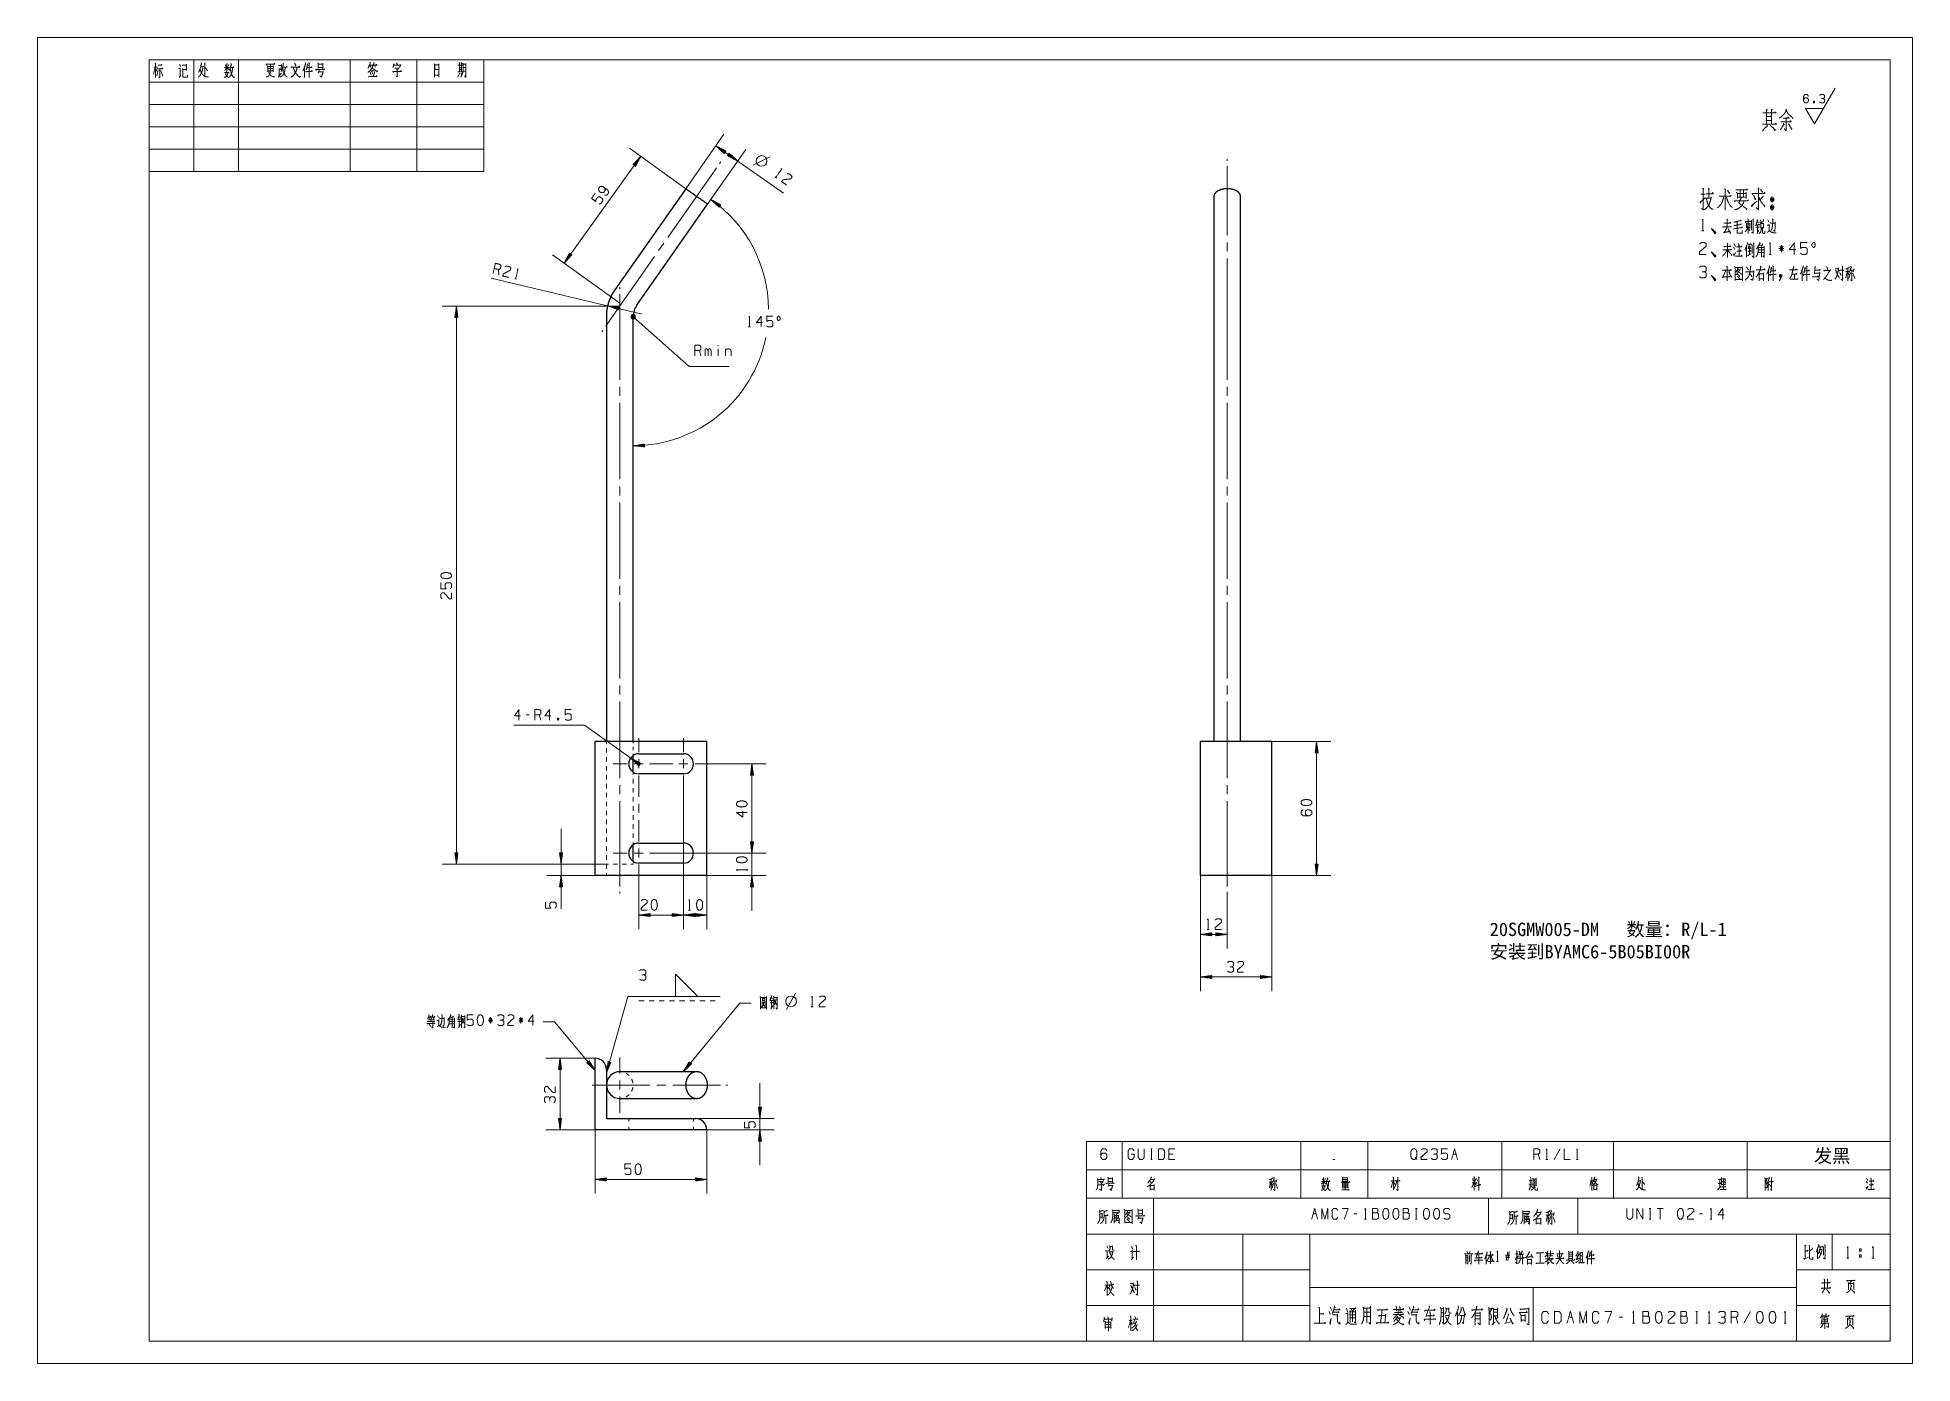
# Paper-space layout 'SHT2' of a CAD drawing. Header units: millimetres. Extents: x 0 to 420, y 0 to 297.
import ezdxf

# ---------------------------------------------------------------- set-up
doc = ezdxf.new("R2010")
doc.units = ezdxf.units.MM
doc.layers.add('101', color=7, linetype='Continuous', true_color=0xffffff)

psp = doc.layouts.new('SHT2')

# ---------------------------------------------------------------- texts
at = {"lineweight": 18, "char_height": 3, "attachment_point": 1}
for s, insert, width in [('20SGMW005-DM   {\\fSimSun|b0|i0|c134|p2;数量：R/L-1\\P安装到BYAMC6-5B05BI00R}', (325.3, 98.74), 55.4607), ('{\\fSimSun|b0|i0|c134|p2;发黑}', (397.91, 48.02), 23.2678)]:
    psp.add_mtext(s, dxfattribs=dict(at, insert=insert, width=width))

# ---------------------------------------------------------------- linework, layer by layer
at = {"layer": '101', "color": 133, "linetype": 'Continuous', "lineweight": 18}
for p, q in [((0, 297), (0, 0)), ((420, 297), (0, 297)), ((420, 0), (420, 297)), ((25, 292), (100, 292)), ((25, 292), (100, 292)), ((25, 292), (100, 292)), ((25, 292), (25, 5)), ((415, 292), (25, 292)), ((25, 292), (25, 267)), ((35, 292), (35, 267)), ((45, 292), (45, 267)), ((70, 292), (70, 267)), ((85, 292), (85, 267)), ((100, 292), (100, 267)), ((415, 5), (415, 292)), ((25, 287), (100, 287)), ((25, 282), (100, 282)), ((25, 277), (100, 277)), ((25, 272), (100, 272)), ((25, 267), (100, 267)), ((235, 37), (235, 5)), ((235, 37), (415, 37)), ((250, 37), (250, 5)), ((325, 37), (325, 29)), ((345, 37), (345, 29)), ((235, 29), (415, 29)), ((270, 29), (270, 5)), ((285, 29), (285, 5)), ((394, 29), (394, 5)), ((402, 29), (402, 21)), ((235, 21), (285, 21)), ((394, 21), (415, 21)), ((285, 17), (394, 17)), ((335, 17), (335, 5)), ((235, 13), (285, 13)), ((394, 13), (415, 13)), ((25, 5), (415, 5)), ((235, 5), (415, 5)), ((0, 0), (420, 0))]:
    psp.add_line(p, q, dxfattribs=at)
at = {"layer": '101', "color": 72, "linetype": 'Continuous', "lineweight": 18}
for p, q in [((26.32, 290.28), (26.02, 288.79)), ((26.04, 290.36), (26.86, 290.36)), ((26.47, 290.06), (26.77, 289.42)), ((31.88, 291.05), (32.05, 290.52)), ((32.4, 289.97), (32.52, 289.83)), ((36.59, 290.41), (37.05, 290.41)), ((42.28, 290.14), (41.93, 289.59)), ((42.07, 290.91), (42.24, 290.52)), ((42.54, 290.11), (42.85, 289.75)), ((42.89, 290.97), (42.63, 290.52)), ((51.59, 290.52), (52.76, 290.52)), ((51.59, 290.06), (52.74, 290.06)), ((52.78, 290.72), (52.78, 289.28)), ((54.11, 290.08), (54.11, 288.4)), ((54.13, 289.89), (54.57, 289.89)), ((54.63, 290.97), (54.59, 289.72)), ((59.8, 290.25), (59.8, 288.07)), ((62.85, 291.02), (63.86, 291.02)), ((62.85, 290.25), (63.86, 290.25)), ((63.88, 291.27), (63.88, 290)), ((75.46, 290.77), (75.69, 290.33)), ((94.44, 289.81), (94.97, 289.81)), ((94.93, 291.38), (95.07, 291.19)), ((27.04, 289.59), (26.73, 288.43)), ((27.64, 289.56), (28.05, 288.37)), ((31.76, 288.04), (32.13, 288.65)), ((41.89, 289.17), (42.91, 289.17)), ((51.57, 289.56), (52.74, 289.56)), ((63.08, 289.75), (62.85, 288.98)), ((62.9, 289.28), (63.88, 289.28)), ((74.48, 289.23), (74.72, 288.56)), ((74.54, 289.5), (75.5, 289.5)), ((74.87, 289.37), (75.09, 288.81)), ((75.58, 289.28), (75.3, 288.4)), ((94.52, 288.98), (94.17, 288.15)), ((94.87, 289.03), (95.01, 288.59)), ((95.63, 288.45), (95.96, 288.12)), ((160.29, 268.44), (164.02, 270.28)), ((165.21, 265.78), (165.55, 265.53)), ((372.58, 261.9), (373.58, 261.9)), ((373.58, 261.03), (374.84, 261.03)), ((384.26, 256.39), (384.41, 256.22)), ((372.82, 253.68), (373.29, 253.68)), ((382.83, 255.23), (383.57, 255.26)), ((383.22, 254.54), (383.57, 253.68)), ((383.89, 256), (384.04, 255.84)), ((383.94, 255.89), (383.94, 253.82)), ((387.45, 254.95), (387.8, 254.95)), ((387.6, 256.14), (387.84, 255.7)), ((379.89, 250.06), (380.22, 249.53)), ((379.99, 250.83), (380.32, 250.22)), ((382.83, 250.19), (382.83, 247.79)), ((383.05, 248.1), (383.77, 248.57)), ((383.46, 249.78), (383.46, 248.37)), ((383.59, 250.25), (383.79, 249.7)), ((384.3, 250.99), (384.57, 250.91)), ((385.48, 248.84), (386.71, 248.84)), ((385.52, 249.45), (386.73, 249.45)), ((385.64, 250.52), (386.4, 250.52)), ((386.5, 250.75), (386.13, 250.22)), ((387.9, 248.43), (388.37, 248.43)), ((391.19, 249.75), (390.08, 249.75)), ((391, 250.28), (390.27, 249.23)), ((390.27, 250.28), (391.02, 249.23)), ((390.63, 248.95), (390.63, 250.52)), ((103.33, 243.8), (103.28, 245.04)), ((378.37, 245.76), (378.57, 245.6)), ((378.47, 245.65), (378.47, 242.48)), ((387.72, 244.71), (387.72, 242.53)), ((395.26, 244.71), (395.26, 242.53)), ((402.66, 245.21), (403.41, 245.21)), ((405, 244.58), (405.84, 244.58)), ((405.37, 244.52), (405.08, 243.17)), ((405.53, 245.32), (405.53, 242.53)), ((405.57, 244.33), (405.8, 243.8)), ((406.09, 244.27), (405.74, 243.03)), ((406, 244.88), (406.86, 244.88)), ((406.02, 244.33), (406.17, 244.08)), ((406.66, 244.22), (407.11, 243)), ((406.93, 245.21), (406.74, 244.52)), ((106.9, 242.95), (107.31, 242.85)), ((159.26, 232.18), (159.69, 232.18)), ((148.59, 225.7), (148.26, 226.9)), ((149.53, 225.7), (149.53, 227.28)), ((152.48, 227.28), (152.48, 225.7)), ((154.08, 227.28), (154.08, 225.7)), ((110.13, 145.31), (109.46, 145.31)), ((112.74, 144.11), (112.41, 145.31)), ((116.53, 144.56), (116.69, 144.13)), ((158.94, 110.34), (158.94, 110.77)), ((145.83, 101.54), (146.25, 101.54)), ((262.02, 97.21), (262.44, 97.21)), ((164.27, 79.46), (164.68, 80.16)), ((164.32, 81.81), (164.75, 81.81)), ((164.41, 81.31), (164.41, 79.56)), ((165.49, 81.66), (165.08, 80.38)), ((167.77, 79.27), (169.77, 82.92)), ((173.32, 79.91), (173.74, 79.91)), ((87.73, 77.54), (87.84, 77.24)), ((88.1, 77.24), (88.1, 76.62)), ((88.6, 77.54), (88.76, 77.22)), ((89.48, 76.84), (89.79, 76.84)), ((89.62, 77.92), (89.83, 77.52)), ((92.25, 76.07), (93.36, 76.07)), ((92.28, 76.62), (93.38, 76.62)), ((92.39, 77.59), (93.08, 77.59)), ((93.17, 77.79), (92.83, 77.32)), ((94.33, 75.24), (94.74, 75.94)), ((94.38, 77.59), (94.81, 77.59)), ((94.47, 77.09), (94.47, 75.34)), ((95.55, 77.44), (95.14, 76.17)), ((101.97, 76.89), (100.96, 76.89)), ((101.14, 77.37), (101.81, 76.42)), ((101.8, 77.37), (101.14, 76.42)), ((101.46, 76.17), (101.46, 77.59)), ((108.8, 76.89), (107.79, 76.89)), ((107.97, 77.37), (108.64, 76.42)), ((108.62, 77.37), (107.97, 76.42)), ((108.29, 76.17), (108.29, 77.59)), ((235, 49.7), (243, 49.7)), ((235, 49.7), (235, 43.35)), ((243, 49.7), (283, 49.7)), ((243, 49.7), (243, 43.35)), ((249.35, 48.09), (249.68, 48.09)), ((249.52, 48.09), (249.52, 45.71)), ((254.41, 46.91), (253.41, 46.91)), ((283, 49.7), (283, 43.35)), ((283, 49.7), (298, 49.7)), ((298, 49.7), (328, 49.7)), ((298, 49.7), (298, 43.35)), ((317.09, 46.91), (317.76, 46.91)), ((328, 49.7), (353, 49.7)), ((328, 49.7), (328, 43.35)), ((336.49, 45.71), (336.15, 46.91)), ((341.04, 48.09), (339.7, 45.71)), ((353, 49.7), (353, 43.35)), ((353, 49.7), (383, 49.7)), ((383, 49.7), (415, 49.7)), ((383, 49.7), (383, 43.35)), ((415, 49.7), (415, 43.35)), ((235, 43.35), (235, 37)), ((235, 43.35), (243, 43.35)), ((243, 43.35), (283, 43.35)), ((243, 43.35), (243, 37)), ((249.35, 45.71), (249.68, 45.71)), ((283, 43.35), (298, 43.35)), ((283, 43.35), (283, 37)), ((290.17, 45.71), (290.59, 45.71)), ((298, 43.35), (328, 43.35)), ((298, 43.35), (298, 37)), ((328, 43.35), (353, 43.35)), ((328, 43.35), (328, 37)), ((337.88, 45.71), (338.31, 45.71)), ((344.71, 45.71), (345.13, 45.71)), ((353, 43.35), (383, 43.35)), ((353, 43.35), (353, 37)), ((383, 43.35), (415, 43.35)), ((383, 43.35), (383, 37)), ((415, 43.35), (415, 37)), ((239.84, 41.46), (240.76, 41.46)), ((239.84, 40.76), (240.76, 40.76)), ((240.05, 40.31), (239.84, 39.61)), ((239.89, 39.89), (240.78, 39.89)), ((240.78, 41.69), (240.78, 40.54)), ((249.23, 40.89), (249.55, 40.41)), ((275.88, 40.64), (276.64, 40.64)), ((276.21, 40.59), (275.95, 39.36)), ((276.35, 41.31), (276.35, 38.79)), ((276.39, 40.41), (276.6, 39.94)), ((276.87, 40.36), (276.55, 39.24)), ((276.78, 40.91), (277.56, 40.91)), ((276.8, 40.41), (276.94, 40.19)), ((277.38, 40.31), (277.79, 39.21)), ((277.63, 41.21), (277.45, 40.59)), ((287.6, 39.79), (288.52, 39.79)), ((287.96, 40.66), (287.64, 40.16)), ((287.76, 41.36), (287.92, 41.01)), ((288.19, 40.64), (288.47, 40.31)), ((288.51, 41.41), (288.28, 41.01)), ((303.6, 40.86), (303.21, 39.31)), ((303.74, 40.59), (304.04, 40.14)), ((321.72, 40.49), (321.32, 39.41)), ((321.37, 40.49), (322.18, 40.49)), ((321.49, 41.41), (321.62, 40.84)), ((321.87, 40.49), (322.18, 40.01)), ((322.15, 41.41), (321.94, 40.76)), ((322.31, 40.61), (322.52, 40.16)), ((322.33, 41.44), (322.61, 40.86)), ((334.06, 40.19), (334.87, 40.19)), ((334.15, 40.89), (334.82, 40.89)), ((335.1, 41.26), (335.7, 41.26)), ((335.7, 41.49), (335.7, 39.79)), ((348.02, 40.84), (347.74, 39.69)), ((358.6, 40.91), (359.03, 40.91)), ((376.81, 41.19), (376.81, 39.36)), ((377.25, 40.71), (378.03, 40.71)), ((387.02, 41.34), (387.37, 41.34)), ((387.67, 40.84), (387.67, 38.76)), ((388.34, 41.69), (388.52, 41.54)), ((409.62, 40.84), (409.92, 40.36)), ((409.71, 41.54), (410.01, 40.99)), ((235, 37), (243, 37)), ((242.18, 33.62), (241.06, 33.43)), ((243, 37), (283, 37)), ((246.51, 34.31), (247.52, 34.31)), ((247.54, 34.56), (247.54, 33.29)), ((283, 37), (298, 37)), ((298, 37), (328, 37)), ((308.67, 34.73), (309.01, 34.73)), ((308.85, 34.73), (308.85, 32.35)), ((328, 37), (353, 37)), ((338.36, 33.96), (338.36, 31.17)), ((339.77, 33.85), (339.57, 33.16)), ((353, 37), (383, 37)), ((361.03, 34.73), (361.37, 34.73)), ((361.21, 34.73), (361.21, 32.35)), ((364.16, 34.73), (362.81, 34.73)), ((363.49, 34.73), (363.49, 32.35)), ((383, 37), (415, 37)), ((239.33, 33.18), (239.33, 31.31)), ((241.71, 32.41), (241.71, 32.38)), ((246.51, 33.54), (247.52, 33.54)), ((246.74, 33.04), (246.51, 32.27)), ((246.56, 32.58), (247.54, 32.58)), ((285.75, 33.55), (286.42, 33.55)), ((295.53, 33.55), (294.86, 33.55)), ((297.26, 32.35), (297.68, 32.35)), ((308.67, 32.35), (309.01, 32.35)), ((331.19, 32.99), (331.19, 31.11)), ((334.03, 33.43), (332.92, 33.24)), ((333.57, 32.22), (333.57, 32.19)), ((335.75, 33.49), (336.1, 32.96)), ((337.84, 33.21), (338.68, 33.21)), ((338.21, 33.16), (337.92, 31.8)), ((338.4, 32.96), (338.64, 32.44)), ((338.93, 32.91), (338.58, 31.66)), ((338.83, 33.51), (339.69, 33.51)), ((338.85, 32.96), (339.01, 32.71)), ((339.5, 32.85), (339.94, 31.64)), ((361.03, 32.35), (361.37, 32.35)), ((372.93, 33.55), (372.26, 33.55)), ((374.66, 32.35), (375.08, 32.35)), ((239.5, 26.37), (239.82, 25.73)), ((395.89, 26.49), (396.09, 26.3)), ((395.99, 26.35), (395.99, 23.46)), ((396.79, 26.46), (397.01, 26.3)), ((397.61, 25.72), (396.93, 25.17)), ((397.55, 25.88), (397.63, 25.58)), ((398.74, 25.72), (398.74, 23.43)), ((245, 23.19), (245.47, 23.83)), ((320.14, 25.15), (320.39, 24.7)), ((320.23, 22.53), (320.41, 22.25)), ((320.9, 25.15), (320.69, 24.7)), ((323.75, 23.08), (323.66, 23.25)), ((324.49, 24.1), (324.49, 22.25)), ((325.74, 23.03), (325.65, 22.83)), ((326.85, 22.83), (327.27, 22.83)), ((329.83, 24.25), (328.83, 24.25)), ((329.83, 23.78), (328.83, 23.78)), ((328.99, 23.05), (329.32, 24.98)), ((329.67, 24.98), (329.34, 23.05)), ((331.1, 24.53), (331.65, 24.53)), ((332.62, 24.45), (332.62, 22.25)), ((336.58, 24.8), (336.58, 22.45)), ((336.58, 24.78), (336.58, 22.45)), ((339.28, 23.28), (338.9, 23.05)), ((345.59, 24.08), (346.03, 24.08)), ((345.61, 23.38), (346.07, 23.38)), ((347.18, 24.23), (347.18, 22.25)), ((395.64, 23.57), (395.8, 23.32)), ((395.74, 23.35), (396.71, 23.81)), ((399.07, 25), (399.46, 24.5)), ((405.27, 23.56), (405.74, 23.56)), ((408.14, 24.36), (408.14, 23.84)), ((408.14, 24.36), (408.51, 24.36)), ((410.92, 23.56), (411.39, 23.56)), ((239.51, 17.51), (239.01, 16.27)), ((239.61, 17.27), (239.85, 16.88)), ((240.37, 18.43), (240.57, 17.79)), ((244.76, 17.9), (245.5, 17.9)), ((406.31, 18.54), (405.95, 18.07)), ((289.54, 12.67), (289.88, 11.91)), ((307.22, 12.67), (307.56, 11.91)), ((239.72, 10.46), (239.86, 10.1)), ((239.8, 9.79), (239.91, 9.71)), ((244.83, 9.57), (244.4, 8.03)), ((244.5, 9.6), (245.22, 9.6)), ((244.95, 9.32), (245.24, 8.66)), ((245.28, 9.02), (245.98, 9.02)), ((245.79, 9.79), (245.45, 8.99)), ((245.77, 10.54), (246.02, 9.99)), ((289.3, 11.64), (289.59, 10.95)), ((293.25, 12.43), (293.47, 11.6)), ((298.61, 8.81), (298.2, 9.19)), ((301.2, 12.02), (300.86, 9.08)), ((304.51, 10.12), (305.22, 10.12)), ((306.98, 11.64), (307.27, 10.95)), ((313.15, 9.84), (313.02, 10.08)), ((314.41, 12.26), (314.98, 12.26)), ((314.41, 11.36), (314.93, 11.36)), ((314.41, 10.5), (314.93, 10.5)), ((315.37, 10.77), (316.17, 10.77)), ((315.56, 12.26), (316.15, 12.26)), ((318.05, 11.43), (318.05, 8.77)), ((318.61, 10.77), (319.58, 10.77)), ((322.07, 10.71), (323, 10.71)), ((322.1, 9.98), (323.02, 9.98)), ((326.17, 11.46), (327.1, 11.46)), ((328.66, 8.95), (330.27, 9.43)), ((343, 10.37), (343.74, 10.37)), ((355.06, 10.37), (354.32, 10.37)), ((357.28, 9.05), (357.75, 9.05)), ((371.46, 11.67), (371.83, 11.67)), ((371.46, 9.05), (371.83, 9.05)), ((371.66, 11.67), (371.66, 9.05)), ((374.25, 9.05), (374.72, 9.05)), ((380.89, 9.05), (380.52, 10.37)), ((383.72, 11.67), (382.23, 9.05)), ((391.23, 9.05), (391.69, 9.05)), ((399.71, 9.67), (399.54, 8.9)), ((399.6, 9.94), (400.96, 9.94)), ((399.6, 9.01), (401.18, 9.01)), ((399.69, 9.48), (400.96, 9.48)), ((399.85, 10.58), (399.99, 10.19)), ((400.34, 9.92), (400.34, 7.79)), ((400.77, 10.58), (400.9, 10.14)), ((406.09, 10.61), (405.74, 10.14))]:
    psp.add_line(p, q, dxfattribs=at)
at = {"layer": '101', "color": 53, "linetype": 'Continuous', "lineweight": 18}
for p, q in [((398.05, 277.63), (402.67, 285.63)), ((398.05, 277.63), (396.03, 281.13)), ((396.03, 281.13), (400.07, 281.13)), ((127.44, 138.82), (127.44, 139.32)), ((133.44, 138.93), (133.44, 139.32)), ((127.44, 136.82), (127.44, 137.82)), ((127.44, 134.82), (127.44, 135.82)), ((133.44, 137.37), (133.44, 138.15)), ((133.44, 136.19), (133.44, 136.59)), ((127.44, 132.82), (127.44, 133.82)), ((127.44, 130.82), (127.44, 131.82)), ((133.44, 131.95), (133.44, 132.45)), ((133.44, 129.91), (133.44, 130.93)), ((127.44, 128.82), (127.44, 129.82)), ((127.44, 126.82), (127.44, 127.82)), ((133.44, 127.88), (133.44, 128.9)), ((133.44, 125.85), (133.44, 126.86)), ((127.44, 124.82), (127.44, 125.82)), ((127.44, 122.82), (127.44, 123.82)), ((127.44, 120.82), (127.44, 121.82)), ((133.44, 123.82), (133.44, 124.83)), ((133.44, 121.78), (133.44, 122.8)), ((127.44, 118.82), (127.44, 119.82)), ((127.44, 116.82), (127.44, 117.82)), ((133.44, 119.75), (133.44, 120.77)), ((133.44, 117.72), (133.44, 118.74)), ((127.44, 114.82), (127.44, 115.82)), ((127.44, 112.82), (127.44, 113.82)), ((133.44, 116.2), (133.44, 116.7)), ((127.44, 110.82), (127.44, 111.82)), ((127.44, 109.32), (127.44, 109.82)), ((133.44, 112.3), (133.44, 112.45)), ((133.44, 111.84), (133.44, 111.99)), ((130.44, 65.36), (130.9, 65.3)), ((130.9, 59.42), (130.44, 59.36)), ((132.44, 54.86), (132.44, 54.23)), ((146.94, 54.23), (146.94, 54.86)), ((132.44, 52.98), (132.44, 52.36)), ((146.94, 52.36), (146.94, 52.98))]:
    psp.add_line(p, q, dxfattribs=at)
at = {"layer": '101', "color": 22, "linetype": 'Continuous', "lineweight": 18}
for p, q in [((145.19, 263.13), (153.75, 275.37)), ((117.95, 246.45), (135.16, 270.39)), ((147.64, 261.41), (132.58, 272.24)), ((135.16, 270.39), (133.4, 268.52)), ((133.45, 268.49), (133.69, 268.83)), ((133.49, 268.46), (133.96, 269.11)), ((133.53, 268.43), (134.22, 269.39)), ((133.57, 268.4), (134.49, 269.68)), ((133.61, 268.37), (134.76, 269.96)), ((133.65, 268.34), (135.02, 270.24)), ((133.7, 268.31), (135.07, 270.22)), ((133.74, 268.28), (134.88, 269.87)), ((133.78, 268.25), (134.7, 269.53)), ((133.82, 268.22), (134.51, 269.19)), ((133.86, 268.19), (134.33, 268.84)), ((133.95, 268.13), (135.16, 270.39)), ((150.1, 259.69), (158.67, 271.93)), ((151.93, 272.77), (167.07, 262.17)), ((154.2, 271.59), (151.93, 272.77)), ((151.93, 272.77), (153.82, 271.04)), ((154, 271.29), (152.08, 272.64)), ((154.03, 271.33), (152.1, 272.68)), ((153.97, 271.25), (152.36, 272.37)), ((154.06, 271.37), (152.45, 272.5)), ((153.94, 271.21), (152.65, 272.11)), ((154.09, 271.42), (152.8, 272.32)), ((153.91, 271.17), (152.94, 271.85)), ((154.11, 271.46), (153.14, 272.14)), ((153.88, 271.12), (153.22, 271.58)), ((154.14, 271.5), (153.49, 271.96)), ((153.85, 271.08), (153.51, 271.32)), ((153.82, 271.04), (153.8, 271.06)), ((153.82, 271.04), (153.8, 271.06)), ((153.82, 271.04), (154.2, 271.59)), ((154.17, 271.54), (153.83, 271.78)), ((154.2, 271.58), (154.18, 271.6)), ((154.2, 271.58), (154.18, 271.6)), ((154.96, 271.06), (154.57, 270.51)), ((154.57, 270.51), (156.85, 269.33)), ((154.58, 270.51), (154.6, 270.49)), ((154.58, 270.51), (154.6, 270.49)), ((154.61, 270.55), (154.95, 270.32)), ((154.64, 270.6), (155.29, 270.14)), ((154.66, 270.64), (155.64, 269.96)), ((154.69, 270.68), (155.98, 269.78)), ((154.72, 270.72), (156.33, 269.6)), ((154.75, 270.76), (156.67, 269.42)), ((154.78, 270.8), (156.7, 269.46)), ((154.81, 270.85), (156.42, 269.72)), ((154.84, 270.89), (156.13, 269.98)), ((154.87, 270.93), (155.84, 270.25)), ((154.9, 270.97), (155.56, 270.51)), ((154.93, 271.01), (155.27, 270.77)), ((156.85, 269.33), (154.96, 271.06)), ((154.96, 271.05), (154.98, 271.04)), ((154.96, 271.05), (154.98, 271.04)), ((133.4, 268.52), (133.95, 268.13)), ((133.41, 268.52), (133.43, 268.54)), ((133.41, 268.52), (133.43, 268.54)), ((133.9, 268.16), (134.15, 268.5)), ((133.94, 268.13), (133.96, 268.16)), ((133.94, 268.13), (133.96, 268.16)), ((150.1, 259.69), (152.65, 263.34)), ((150.83, 260.74), (152.68, 258.97)), ((153.08, 259.51), (150.83, 260.74)), ((152.87, 259.22), (150.97, 260.6)), ((152.9, 259.26), (151, 260.64)), ((152.93, 259.3), (151.34, 260.46)), ((152.84, 259.18), (151.25, 260.33)), ((152.81, 259.13), (151.54, 260.07)), ((152.96, 259.34), (151.69, 260.27)), ((152.78, 259.09), (151.82, 259.8)), ((152.99, 259.38), (152.03, 260.08)), ((152.75, 259.05), (152.1, 259.53)), ((153.02, 259.42), (152.37, 259.9)), ((152.72, 259.01), (152.38, 259.26)), ((152.69, 258.97), (152.66, 258.99)), ((152.69, 258.97), (152.66, 258.99)), ((152.68, 258.97), (153.08, 259.51)), ((153.05, 259.46), (152.71, 259.71)), ((153.08, 259.5), (153.05, 259.52)), ((153.08, 259.5), (153.05, 259.52)), ((130.44, 237.47), (115.37, 248.3)), ((119.16, 248.7), (117.95, 246.45)), ((117.95, 246.45), (119.7, 248.31)), ((119.41, 248.52), (118.04, 246.62)), ((119.45, 248.49), (118.08, 246.59)), ((119.37, 248.55), (118.23, 246.96)), ((119.49, 248.47), (118.35, 246.87)), ((119.33, 248.58), (118.41, 247.3)), ((119.29, 248.61), (118.59, 247.65)), ((119.54, 248.44), (118.62, 247.16)), ((119.25, 248.64), (118.78, 247.99)), ((119.58, 248.41), (118.88, 247.44)), ((119.21, 248.67), (118.96, 248.33)), ((119.16, 248.7), (119.15, 248.68)), ((119.16, 248.7), (119.15, 248.68)), ((119.62, 248.38), (119.15, 247.72)), ((119.7, 248.31), (119.16, 248.7)), ((119.66, 248.35), (119.42, 248.01)), ((119.7, 248.32), (119.68, 248.29)), ((119.7, 248.32), (119.68, 248.29)), ((135.44, 235.06), (101.6, 243.08)), ((130.44, 236.84), (90.66, 236.84)), ((93.83, 236.84), (93.5, 234.3)), ((93.66, 234.3), (93.66, 235.49)), ((93.71, 234.3), (93.71, 235.87)), ((93.76, 234.3), (93.76, 236.26)), ((93.81, 234.3), (93.81, 236.64)), ((94.17, 234.3), (93.83, 236.84)), ((93.83, 111.84), (93.83, 236.84)), ((93.86, 234.3), (93.86, 236.64)), ((93.91, 234.3), (93.91, 236.26)), ((93.96, 234.3), (93.96, 235.87)), ((94.01, 234.3), (94.01, 235.49)), ((127.72, 236.89), (130.11, 235.98)), ((130.27, 236.63), (127.72, 236.89)), ((130.18, 236.28), (127.9, 236.82)), ((130.2, 236.33), (127.91, 236.87)), ((130.17, 236.23), (128.26, 236.69)), ((130.21, 236.38), (128.3, 236.83)), ((130.16, 236.18), (128.63, 236.55)), ((130.22, 236.43), (128.69, 236.8)), ((130.15, 236.14), (128.99, 236.41)), ((130.23, 236.48), (129.07, 236.76)), ((130.14, 236.09), (129.36, 236.27)), ((130.24, 236.53), (129.46, 236.72)), ((130.13, 236.04), (129.72, 236.13)), ((130.25, 236.58), (129.85, 236.68)), ((130.11, 235.99), (130.08, 235.99)), ((130.11, 235.99), (130.08, 235.99)), ((130.11, 235.98), (130.27, 236.63)), ((130.27, 236.63), (130.24, 236.64)), ((130.27, 236.63), (130.24, 236.64)), ((93.5, 234.3), (93.5, 234.33)), ((93.5, 234.3), (93.5, 234.33)), ((93.5, 234.3), (94.17, 234.3)), ((93.55, 234.3), (93.55, 234.72)), ((93.6, 234.3), (93.6, 235.1)), ((94.06, 234.3), (94.06, 235.1)), ((94.11, 234.3), (94.11, 234.72)), ((94.16, 234.3), (94.16, 234.33)), ((94.16, 234.3), (94.16, 234.33)), ((145.97, 223.34), (133.44, 234.47)), ((147.97, 223.34), (145.97, 223.34)), ((135.97, 205.95), (133.44, 205.56)), ((135.97, 205.84), (135.17, 205.83)), ((135.97, 205.89), (135.55, 205.88)), ((135.97, 205.94), (135.94, 205.94)), ((135.97, 205.94), (135.94, 205.94)), ((135.98, 205.28), (135.97, 205.95)), ((133.44, 205.56), (135.98, 205.28)), ((135.97, 205.64), (133.63, 205.59)), ((135.98, 205.59), (133.63, 205.54)), ((135.97, 205.69), (134.01, 205.65)), ((135.98, 205.54), (134.02, 205.5)), ((135.97, 205.74), (134.4, 205.71)), ((135.98, 205.49), (134.4, 205.45)), ((135.97, 205.79), (134.78, 205.77)), ((135.98, 205.44), (134.79, 205.41)), ((135.98, 205.39), (135.18, 205.37)), ((135.98, 205.33), (135.56, 205.33)), ((135.98, 205.28), (135.95, 205.28)), ((135.98, 205.28), (135.95, 205.28)), ((122.55, 143.01), (106.67, 143.01)), ((134.69, 134.32), (122.55, 143.01)), ((149.94, 139.32), (149.94, 97.27)), ((276.5, 139.32), (289.69, 139.32)), ((286.52, 139.32), (286.18, 136.78)), ((286.44, 136.78), (286.44, 138.74)), ((286.49, 136.78), (286.49, 139.13)), ((286.85, 136.78), (286.52, 139.32)), ((286.52, 109.32), (286.52, 139.32)), ((286.54, 136.78), (286.54, 139.13)), ((286.59, 136.78), (286.59, 138.74)), ((135.12, 134.43), (132.86, 135.63)), ((132.86, 135.63), (134.73, 133.88)), ((134.91, 134.13), (133, 135.5)), ((134.94, 134.17), (133.03, 135.54)), ((134.88, 134.09), (133.28, 135.23)), ((134.97, 134.22), (133.37, 135.36)), ((134.85, 134.05), (133.57, 134.97)), ((135, 134.26), (133.71, 135.17)), ((134.82, 134.01), (133.85, 134.7)), ((135.02, 134.3), (134.06, 134.99)), ((134.79, 133.97), (134.13, 134.44)), ((135.05, 134.34), (134.4, 134.81)), ((134.73, 133.88), (135.12, 134.43)), ((135.08, 134.38), (134.74, 134.62)), ((135.11, 134.42), (135.09, 134.44)), ((135.11, 134.42), (135.09, 134.44)), ((286.18, 136.78), (286.85, 136.78)), ((286.19, 136.78), (286.19, 136.81)), ((286.19, 136.78), (286.19, 136.81)), ((286.24, 136.78), (286.24, 137.2)), ((286.29, 136.78), (286.29, 137.59)), ((286.34, 136.78), (286.34, 137.97)), ((286.39, 136.78), (286.39, 138.36)), ((286.64, 136.78), (286.64, 138.36)), ((286.69, 136.78), (286.69, 137.97)), ((286.75, 136.78), (286.75, 137.59)), ((286.8, 136.78), (286.8, 137.2)), ((286.85, 136.78), (286.85, 136.81)), ((286.85, 136.78), (286.85, 136.81)), ((134.76, 133.93), (134.42, 134.17)), ((134.73, 133.89), (134.7, 133.9)), ((134.73, 133.89), (134.7, 133.9)), ((150.45, 134.32), (163.21, 134.32)), ((160.04, 134.32), (159.7, 131.78)), ((159.7, 131.78), (160.37, 131.78)), ((159.71, 131.78), (159.71, 131.81)), ((159.71, 131.78), (159.71, 131.81)), ((159.76, 131.78), (159.76, 132.2)), ((159.81, 131.78), (159.81, 132.59)), ((159.86, 131.78), (159.86, 132.97)), ((159.91, 131.78), (159.91, 133.36)), ((159.96, 131.78), (159.96, 133.74)), ((160.01, 131.78), (160.01, 134.13)), ((160.04, 134.32), (160.04, 114.32)), ((160.37, 131.78), (160.04, 134.32)), ((160.06, 131.78), (160.06, 134.13)), ((160.11, 131.78), (160.11, 133.74)), ((160.16, 131.78), (160.16, 133.36)), ((160.21, 131.78), (160.21, 132.97)), ((160.27, 131.78), (160.27, 132.59)), ((160.32, 131.78), (160.32, 132.2)), ((160.37, 131.78), (160.37, 131.81)), ((160.37, 131.78), (160.37, 131.81)), ((144.69, 128.56), (144.69, 97.27)), ((160.04, 101.39), (160.04, 122.26)), ((117.27, 119.78), (117.27, 101.83)), ((93.5, 114.38), (93.83, 111.84)), ((93.5, 114.38), (93.5, 114.35)), ((94.17, 114.38), (93.5, 114.38)), ((93.5, 114.38), (93.5, 114.35)), ((93.55, 114.38), (93.55, 113.96)), ((93.6, 114.38), (93.6, 113.57)), ((93.66, 114.38), (93.66, 113.19)), ((93.71, 114.38), (93.71, 112.8)), ((93.76, 114.38), (93.76, 112.42)), ((93.81, 114.38), (93.81, 112.03)), ((93.83, 111.84), (94.17, 114.38)), ((93.86, 114.38), (93.86, 112.03)), ((93.91, 114.38), (93.91, 112.42)), ((93.96, 114.38), (93.96, 112.8)), ((94.01, 114.38), (94.01, 113.19)), ((94.06, 114.38), (94.06, 113.57)), ((94.11, 114.38), (94.11, 113.96)), ((94.16, 114.38), (94.16, 114.35)), ((94.16, 114.38), (94.16, 114.35)), ((117.61, 114.38), (116.94, 114.38)), ((116.94, 114.38), (117.27, 111.84)), ((116.94, 114.38), (116.94, 114.35)), ((116.94, 114.38), (116.94, 114.35)), ((116.99, 114.38), (116.99, 113.96)), ((117.04, 114.38), (117.04, 113.57)), ((117.1, 114.38), (117.1, 113.19)), ((117.15, 114.38), (117.15, 112.8)), ((117.2, 114.38), (117.2, 112.42)), ((117.25, 114.38), (117.25, 112.03)), ((117.27, 111.84), (117.61, 114.38)), ((117.3, 114.38), (117.3, 112.03)), ((117.35, 114.38), (117.35, 112.42)), ((117.4, 114.38), (117.4, 112.8)), ((117.45, 114.38), (117.45, 113.19)), ((117.5, 114.38), (117.5, 113.57)), ((117.55, 114.38), (117.55, 113.96)), ((117.6, 114.38), (117.6, 114.35)), ((117.6, 114.38), (117.6, 114.35)), ((140.45, 114.32), (163.21, 114.32)), ((150.45, 114.32), (163.21, 114.32)), ((159.7, 116.86), (160.04, 114.32)), ((160.37, 116.86), (159.7, 116.86)), ((160.37, 116.86), (159.7, 116.86)), ((159.7, 116.86), (160.04, 114.32)), ((159.71, 116.86), (159.71, 116.83)), ((159.71, 116.86), (159.71, 116.83)), ((159.71, 116.86), (159.71, 116.83)), ((159.71, 116.86), (159.71, 116.83)), ((159.76, 116.86), (159.76, 116.45)), ((159.76, 116.86), (159.76, 116.45)), ((159.81, 116.86), (159.81, 116.06)), ((159.81, 116.86), (159.81, 116.06)), ((159.86, 116.86), (159.86, 115.67)), ((159.86, 116.86), (159.86, 115.67)), ((159.91, 116.86), (159.91, 115.29)), ((159.91, 116.86), (159.91, 115.29)), ((159.96, 116.86), (159.96, 114.9)), ((159.96, 116.86), (159.96, 114.9)), ((160.01, 116.86), (160.01, 114.52)), ((160.01, 116.86), (160.01, 114.52)), ((160.04, 114.32), (160.37, 116.86)), ((160.04, 114.32), (160.37, 116.86)), ((160.06, 116.86), (160.06, 114.52)), ((160.06, 116.86), (160.06, 114.52)), ((160.11, 116.86), (160.11, 114.9)), ((160.11, 116.86), (160.11, 114.9)), ((160.16, 116.86), (160.16, 115.29)), ((160.16, 116.86), (160.16, 115.29)), ((160.21, 116.86), (160.21, 115.67)), ((160.21, 116.86), (160.21, 115.67)), ((160.27, 116.86), (160.27, 116.06)), ((160.27, 116.86), (160.27, 116.06)), ((160.32, 116.86), (160.32, 116.45)), ((160.32, 116.86), (160.32, 116.45)), ((160.37, 116.86), (160.37, 116.83)), ((160.37, 116.86), (160.37, 116.83)), ((160.37, 116.86), (160.37, 116.83)), ((160.37, 116.86), (160.37, 116.83)), ((127.44, 111.84), (90.66, 111.84)), ((127.44, 111.84), (114.1, 111.84)), ((124.94, 109.32), (114.1, 109.32)), ((117.27, 109.32), (116.94, 106.78)), ((117.61, 106.78), (117.27, 109.32)), ((149.94, 109.32), (163.21, 109.32)), ((160.04, 109.32), (159.7, 106.78)), ((160.37, 106.78), (160.04, 109.32)), ((260.5, 109.32), (260.5, 83.4)), ((260.5, 109.32), (260.5, 92.94)), ((276.5, 109.32), (276.5, 83.4)), ((276.5, 109.32), (289.69, 109.32)), ((286.18, 111.86), (286.52, 109.32)), ((286.85, 111.86), (286.18, 111.86)), ((286.19, 111.86), (286.19, 111.83)), ((286.19, 111.86), (286.19, 111.83)), ((286.24, 111.86), (286.24, 111.45)), ((286.29, 111.86), (286.29, 111.06)), ((286.34, 111.86), (286.34, 110.67)), ((286.39, 111.86), (286.39, 110.29)), ((286.44, 111.86), (286.44, 109.9)), ((286.49, 111.86), (286.49, 109.52)), ((286.52, 109.32), (286.85, 111.86)), ((286.54, 111.86), (286.54, 109.52)), ((286.59, 111.86), (286.59, 109.9)), ((286.64, 111.86), (286.64, 110.29)), ((286.69, 111.86), (286.69, 110.67)), ((286.75, 111.86), (286.75, 111.06)), ((286.8, 111.86), (286.8, 111.45)), ((286.85, 111.86), (286.85, 111.83)), ((286.85, 111.86), (286.85, 111.83)), ((116.94, 106.78), (116.94, 106.81)), ((116.94, 106.78), (116.94, 106.81)), ((116.94, 106.78), (117.61, 106.78)), ((116.99, 106.78), (116.99, 107.2)), ((117.04, 106.78), (117.04, 107.59)), ((117.1, 106.78), (117.1, 107.97)), ((117.15, 106.78), (117.15, 108.36)), ((117.2, 106.78), (117.2, 108.74)), ((117.25, 106.78), (117.25, 109.13)), ((117.3, 106.78), (117.3, 109.13)), ((117.35, 106.78), (117.35, 108.74)), ((117.4, 106.78), (117.4, 108.36)), ((117.45, 106.78), (117.45, 107.97)), ((117.5, 106.78), (117.5, 107.59)), ((117.55, 106.78), (117.55, 107.2)), ((117.6, 106.78), (117.6, 106.81)), ((117.6, 106.78), (117.6, 106.81)), ((134.69, 108.56), (134.69, 97.27)), ((144.69, 108.56), (144.69, 97.27)), ((159.7, 106.78), (160.37, 106.78)), ((159.71, 106.78), (159.71, 106.81)), ((159.71, 106.78), (159.71, 106.81)), ((159.76, 106.78), (159.76, 107.2)), ((159.81, 106.78), (159.81, 107.59)), ((159.86, 106.78), (159.86, 107.97)), ((159.91, 106.78), (159.91, 108.36)), ((159.96, 106.78), (159.96, 108.74)), ((160.01, 106.78), (160.01, 109.13)), ((160.06, 106.78), (160.06, 109.13)), ((160.11, 106.78), (160.11, 108.74)), ((160.16, 106.78), (160.16, 108.36)), ((160.21, 106.78), (160.21, 107.97)), ((160.27, 106.78), (160.27, 107.59)), ((160.32, 106.78), (160.32, 107.2)), ((160.37, 106.78), (160.37, 106.81)), ((160.37, 106.78), (160.37, 106.81)), ((266.5, 105.24), (266.5, 92.94)), ((137.23, 100.78), (134.69, 100.44)), ((144.69, 100.44), (134.69, 100.44)), ((134.69, 100.44), (137.23, 100.11)), ((137.23, 100.47), (134.88, 100.47)), ((137.23, 100.42), (134.88, 100.42)), ((137.23, 100.52), (135.26, 100.52)), ((137.23, 100.37), (135.26, 100.37)), ((137.23, 100.57), (135.65, 100.57)), ((137.23, 100.32), (135.65, 100.32)), ((137.23, 100.62), (136.04, 100.62)), ((137.23, 100.27), (136.04, 100.27)), ((137.23, 100.67), (136.42, 100.67)), ((137.23, 100.21), (136.42, 100.21)), ((137.23, 100.72), (136.81, 100.72)), ((137.23, 100.16), (136.81, 100.16)), ((137.23, 100.77), (137.19, 100.77)), ((137.23, 100.77), (137.19, 100.77)), ((137.23, 100.11), (137.19, 100.11)), ((137.23, 100.11), (137.19, 100.11)), ((137.23, 100.11), (137.23, 100.78)), ((144.69, 100.44), (142.15, 100.78)), ((142.15, 100.78), (142.15, 100.11)), ((142.15, 100.77), (142.18, 100.77)), ((142.15, 100.77), (142.18, 100.77)), ((142.15, 100.72), (142.56, 100.72)), ((142.15, 100.67), (142.95, 100.67)), ((142.15, 100.62), (143.33, 100.62)), ((142.15, 100.57), (143.72, 100.57)), ((142.15, 100.52), (144.11, 100.52)), ((142.15, 100.47), (144.49, 100.47)), ((142.15, 100.11), (144.69, 100.44)), ((142.15, 100.42), (144.49, 100.42)), ((142.15, 100.37), (144.11, 100.37)), ((142.15, 100.32), (143.72, 100.32)), ((142.15, 100.27), (143.33, 100.27)), ((142.15, 100.21), (142.95, 100.21)), ((142.15, 100.16), (142.56, 100.16)), ((142.15, 100.11), (142.18, 100.11)), ((142.15, 100.11), (142.18, 100.11)), ((147.23, 100.78), (144.69, 100.44)), ((144.69, 100.44), (147.23, 100.11)), ((149.94, 100.44), (144.69, 100.44)), ((147.23, 100.47), (144.88, 100.47)), ((147.23, 100.42), (144.88, 100.42)), ((147.23, 100.52), (145.26, 100.52)), ((147.23, 100.37), (145.26, 100.37)), ((147.23, 100.57), (145.65, 100.57)), ((147.23, 100.32), (145.65, 100.32)), ((147.23, 100.62), (146.04, 100.62)), ((147.23, 100.27), (146.04, 100.27)), ((147.23, 100.67), (146.42, 100.67)), ((147.23, 100.21), (146.42, 100.21)), ((147.23, 100.72), (146.81, 100.72)), ((147.23, 100.16), (146.81, 100.16)), ((147.23, 100.77), (147.19, 100.77)), ((147.23, 100.77), (147.19, 100.77)), ((147.23, 100.11), (147.19, 100.11)), ((147.23, 100.11), (147.19, 100.11)), ((147.23, 100.11), (147.23, 100.78)), ((149.94, 100.44), (147.4, 100.78)), ((147.4, 100.78), (147.4, 100.11)), ((147.4, 100.77), (147.43, 100.77)), ((147.4, 100.77), (147.43, 100.77)), ((147.4, 100.72), (147.81, 100.72)), ((147.4, 100.67), (148.2, 100.67)), ((147.4, 100.62), (148.58, 100.62)), ((147.4, 100.57), (148.97, 100.57)), ((147.4, 100.52), (149.36, 100.52)), ((147.4, 100.47), (149.74, 100.47)), ((147.4, 100.11), (149.94, 100.44)), ((147.4, 100.42), (149.74, 100.42)), ((147.4, 100.37), (149.36, 100.37)), ((147.4, 100.32), (148.97, 100.32)), ((147.4, 100.27), (148.58, 100.27)), ((147.4, 100.21), (148.2, 100.21)), ((147.4, 100.16), (147.81, 100.16)), ((147.4, 100.11), (147.43, 100.11)), ((147.4, 100.11), (147.43, 100.11)), ((263.04, 96.45), (260.5, 96.12)), ((260.5, 96.12), (263.04, 95.78)), ((260.5, 96.12), (266.5, 96.12)), ((263.04, 96.14), (260.69, 96.14)), ((263.04, 96.09), (260.69, 96.09)), ((263.04, 96.19), (261.08, 96.19)), ((263.04, 96.04), (261.08, 96.04)), ((263.04, 96.24), (261.46, 96.24)), ((263.04, 95.99), (261.46, 95.99)), ((263.04, 96.29), (261.85, 96.29)), ((263.04, 95.94), (261.85, 95.94)), ((263.04, 96.35), (262.24, 96.35)), ((263.04, 95.89), (262.24, 95.89)), ((263.04, 96.4), (262.62, 96.4)), ((263.04, 95.84), (262.62, 95.84)), ((263.04, 96.45), (263.01, 96.45)), ((263.04, 96.45), (263.01, 96.45)), ((263.04, 95.79), (263.01, 95.79)), ((263.04, 95.79), (263.01, 95.79)), ((263.04, 95.78), (263.04, 96.45)), ((263.96, 96.45), (263.99, 96.45)), ((266.5, 96.12), (263.96, 96.45)), ((263.96, 96.45), (263.99, 96.45)), ((263.96, 96.45), (263.96, 95.78)), ((263.96, 96.4), (264.38, 96.4)), ((263.96, 96.35), (264.76, 96.35)), ((263.96, 96.29), (265.15, 96.29)), ((263.96, 96.24), (265.53, 96.24)), ((263.96, 96.19), (265.92, 96.19)), ((263.96, 96.14), (266.31, 96.14)), ((263.96, 95.78), (266.5, 96.12)), ((263.96, 96.09), (266.31, 96.09)), ((263.96, 96.04), (265.92, 96.04)), ((263.96, 95.99), (265.53, 95.99)), ((263.96, 95.94), (265.15, 95.94)), ((263.96, 95.89), (264.76, 95.89)), ((263.96, 95.84), (264.38, 95.84)), ((263.96, 95.79), (263.99, 95.79)), ((263.96, 95.79), (263.99, 95.79)), ((147.93, 82.22), (142.93, 87.22)), ((142.93, 82.22), (142.93, 87.22)), ((263.04, 86.91), (260.5, 86.58)), ((260.5, 86.58), (263.04, 86.25)), ((260.5, 86.58), (276.5, 86.58)), ((263.04, 86.61), (260.69, 86.61)), ((263.04, 86.55), (260.69, 86.55)), ((263.04, 86.66), (261.08, 86.66)), ((263.04, 86.5), (261.08, 86.5)), ((263.04, 86.71), (261.46, 86.71)), ((263.04, 86.45), (261.46, 86.45)), ((263.04, 86.76), (261.85, 86.76)), ((263.04, 86.4), (261.85, 86.4)), ((263.04, 86.81), (262.24, 86.81)), ((263.04, 86.35), (262.24, 86.35)), ((263.04, 86.86), (262.62, 86.86)), ((263.04, 86.3), (262.62, 86.3)), ((263.04, 86.91), (263.01, 86.91)), ((263.04, 86.91), (263.01, 86.91)), ((263.04, 86.25), (263.01, 86.25)), ((263.04, 86.25), (263.01, 86.25)), ((263.04, 86.25), (263.04, 86.91)), ((276.5, 86.58), (273.96, 86.91)), ((273.96, 86.91), (273.96, 86.25)), ((273.96, 86.91), (273.99, 86.91)), ((273.96, 86.91), (273.99, 86.91)), ((273.96, 86.86), (274.38, 86.86)), ((273.96, 86.81), (274.76, 86.81)), ((273.96, 86.76), (275.15, 86.76)), ((273.96, 86.71), (275.53, 86.71)), ((273.96, 86.66), (275.92, 86.66)), ((273.96, 86.61), (276.31, 86.61)), ((273.96, 86.25), (276.5, 86.58)), ((273.96, 86.55), (276.31, 86.55)), ((273.96, 86.5), (275.92, 86.5)), ((273.96, 86.45), (275.53, 86.45)), ((273.96, 86.4), (275.15, 86.4)), ((273.96, 86.35), (274.76, 86.35)), ((273.96, 86.3), (274.38, 86.3)), ((273.96, 86.25), (273.99, 86.25)), ((273.96, 86.25), (273.99, 86.25)), ((127.44, 65.09), (132.22, 82.22)), ((152.93, 82.22), (132.22, 82.22)), ((134.72, 81.22), (135.86, 81.22)), ((137, 81.22), (138.14, 81.22)), ((139.27, 81.22), (140.41, 81.22)), ((141.55, 81.22), (142.69, 81.22)), ((142.93, 82.22), (147.93, 82.22)), ((143.83, 81.22), (144.97, 81.22)), ((157.34, 80.72), (144.63, 65.36)), ((146.1, 81.22), (147.24, 81.22)), ((148.38, 81.22), (149.52, 81.22)), ((150.66, 81.22), (151.79, 81.22)), ((159.88, 80.72), (157.34, 80.72)), ((113.28, 76.5), (115.82, 76.5)), ((115.82, 76.5), (124.94, 65.64)), ((124.94, 68.36), (113.87, 68.36)), ((117.04, 68.36), (116.71, 65.82)), ((116.91, 65.82), (116.91, 67.39)), ((116.96, 65.82), (116.96, 67.78)), ((117.02, 65.82), (117.02, 68.16)), ((117.04, 68.36), (117.04, 52.36)), ((117.38, 65.82), (117.04, 68.36)), ((117.07, 65.82), (117.07, 68.16)), ((117.12, 65.82), (117.12, 67.78)), ((117.17, 65.82), (117.17, 67.39)), ((123.56, 67.8), (123.05, 67.37)), ((123.05, 67.37), (123.07, 67.35)), ((123.05, 67.37), (123.07, 67.35)), ((123.05, 67.37), (124.94, 65.64)), ((123.09, 67.4), (123.36, 67.08)), ((123.13, 67.44), (123.64, 66.82)), ((123.17, 67.47), (123.93, 66.56)), ((123.21, 67.5), (124.22, 66.3)), ((123.24, 67.53), (124.51, 66.03)), ((123.28, 67.57), (124.79, 65.77)), ((123.32, 67.6), (124.83, 65.8)), ((123.36, 67.63), (124.62, 66.13)), ((123.4, 67.67), (124.41, 66.46)), ((123.44, 67.7), (124.2, 66.79)), ((123.48, 67.73), (123.99, 67.12)), ((123.52, 67.76), (123.79, 67.44)), ((124.94, 65.64), (123.56, 67.8)), ((123.56, 67.8), (123.58, 67.77)), ((123.56, 67.8), (123.58, 67.77)), ((127.8, 67.62), (127.44, 65.09)), ((127.44, 65.09), (128.44, 67.44)), ((128.09, 67.54), (127.46, 65.28)), ((128.14, 67.53), (127.51, 65.27)), ((128.05, 67.55), (127.52, 65.67)), ((128, 67.57), (127.57, 66.05)), ((127.95, 67.58), (127.63, 66.44)), ((128.19, 67.51), (127.66, 65.62)), ((127.9, 67.6), (127.68, 66.82)), ((127.85, 67.61), (127.74, 67.21)), ((127.8, 67.62), (127.79, 67.59)), ((127.8, 67.62), (127.79, 67.59)), ((128.44, 67.44), (127.8, 67.62)), ((128.24, 67.5), (127.82, 65.98)), ((128.29, 67.49), (127.97, 66.34)), ((128.34, 67.47), (128.12, 66.7)), ((128.39, 67.46), (128.28, 67.06)), ((128.44, 67.45), (128.43, 67.41)), ((128.44, 67.45), (128.43, 67.41)), ((145.99, 67.53), (144.63, 65.36)), ((146.23, 67.33), (144.73, 65.52)), ((146.27, 67.3), (144.77, 65.49)), ((146.19, 67.36), (144.94, 65.85)), ((146.31, 67.27), (145.06, 65.76)), ((146.15, 67.4), (145.15, 66.18)), ((146.35, 67.23), (145.34, 66.02)), ((146.11, 67.43), (145.35, 66.51)), ((146.07, 67.46), (145.56, 66.84)), ((146.39, 67.2), (145.63, 66.29)), ((146.03, 67.49), (145.77, 67.17)), ((146, 67.53), (145.97, 67.5)), ((146, 67.53), (145.97, 67.5)), ((146.51, 67.1), (145.99, 67.53)), ((116.71, 65.82), (116.71, 65.85)), ((116.71, 65.82), (116.71, 65.85)), ((116.71, 65.82), (117.38, 65.82)), ((116.76, 65.82), (116.76, 66.24)), ((116.81, 65.82), (116.81, 66.62)), ((116.86, 65.82), (116.86, 67.01)), ((117.22, 65.82), (117.22, 67.01)), ((117.27, 65.82), (117.27, 66.62)), ((117.32, 65.82), (117.32, 66.24)), ((117.37, 65.82), (117.37, 65.85)), ((117.37, 65.82), (117.37, 65.85)), ((144.63, 65.36), (146.51, 67.1)), ((146.43, 67.17), (145.91, 66.55)), ((146.46, 67.14), (146.2, 66.82)), ((146.5, 67.1), (146.48, 67.08)), ((146.5, 67.1), (146.48, 67.08)), ((161.83, 44.42), (161.83, 62.8)), ((116.71, 54.9), (116.71, 54.87)), ((116.71, 54.9), (116.71, 54.87)), ((116.71, 54.9), (117.04, 52.36)), ((117.38, 54.9), (116.71, 54.9)), ((116.76, 54.9), (116.76, 54.48)), ((116.81, 54.9), (116.81, 54.09)), ((116.86, 54.9), (116.86, 53.71)), ((116.91, 54.9), (116.91, 53.32)), ((116.96, 54.9), (116.96, 52.94)), ((117.02, 54.9), (117.02, 52.55)), ((117.04, 52.36), (117.38, 54.9)), ((117.07, 54.9), (117.07, 52.55)), ((117.12, 54.9), (117.12, 52.94)), ((117.17, 54.9), (117.17, 53.32)), ((117.22, 54.9), (117.22, 53.71)), ((117.27, 54.9), (117.27, 54.09)), ((117.32, 54.9), (117.32, 54.48)), ((117.37, 54.9), (117.37, 54.87)), ((117.37, 54.9), (117.37, 54.87)), ((147.44, 54.86), (165, 54.86)), ((162.16, 57.4), (161.49, 57.4)), ((161.49, 57.4), (161.83, 54.86)), ((161.5, 57.4), (161.5, 57.37)), ((161.5, 57.4), (161.5, 57.37)), ((161.55, 57.4), (161.55, 56.98)), ((161.6, 57.4), (161.6, 56.59)), ((161.65, 57.4), (161.65, 56.21)), ((161.7, 57.4), (161.7, 55.82)), ((161.75, 57.4), (161.75, 55.44)), ((161.8, 57.4), (161.8, 55.05)), ((161.83, 54.86), (162.16, 57.4)), ((161.85, 57.4), (161.85, 55.05)), ((161.9, 57.4), (161.9, 55.44)), ((161.95, 57.4), (161.95, 55.82)), ((162, 57.4), (162, 56.21)), ((162.05, 57.4), (162.05, 56.59)), ((162.1, 57.4), (162.1, 56.98)), ((162.16, 57.4), (162.16, 57.37)), ((162.16, 57.4), (162.16, 57.37)), ((124.94, 52.36), (113.87, 52.36)), ((124.94, 52.36), (124.94, 38.05)), ((149.94, 52.36), (165, 52.36)), ((149.94, 52.36), (149.94, 38.05)), ((161.83, 52.36), (161.49, 49.82)), ((161.6, 49.82), (161.6, 50.62)), ((161.65, 49.82), (161.65, 51.01)), ((161.7, 49.82), (161.7, 51.39)), ((161.75, 49.82), (161.75, 51.78)), ((161.8, 49.82), (161.8, 52.16)), ((162.16, 49.82), (161.83, 52.36)), ((161.85, 49.82), (161.85, 52.16)), ((161.9, 49.82), (161.9, 51.78)), ((161.95, 49.82), (161.95, 51.39)), ((162, 49.82), (162, 51.01)), ((162.05, 49.82), (162.05, 50.62)), ((161.49, 49.82), (162.16, 49.82)), ((161.5, 49.82), (161.5, 49.85)), ((161.5, 49.82), (161.5, 49.85)), ((161.55, 49.82), (161.55, 50.24)), ((162.1, 49.82), (162.1, 50.24)), ((162.16, 49.82), (162.16, 49.85)), ((162.16, 49.82), (162.16, 49.85)), ((127.48, 41.56), (124.94, 41.22)), ((124.94, 41.22), (149.94, 41.22)), ((124.94, 41.22), (127.48, 40.89)), ((127.48, 41.25), (125.13, 41.25)), ((127.48, 41.2), (125.13, 41.2)), ((127.48, 41.3), (125.51, 41.3)), ((127.48, 41.15), (125.51, 41.15)), ((127.48, 41.35), (125.9, 41.35)), ((127.48, 41.1), (125.9, 41.1)), ((127.48, 41.4), (126.29, 41.4)), ((127.48, 41.05), (126.29, 41.05)), ((127.48, 41.45), (126.67, 41.45)), ((127.48, 41), (126.67, 41)), ((127.48, 41.5), (127.06, 41.5)), ((127.48, 40.95), (127.06, 40.95)), ((127.48, 41.56), (127.44, 41.56)), ((127.48, 41.56), (127.44, 41.56)), ((127.48, 40.89), (127.44, 40.89)), ((127.48, 40.89), (127.44, 40.89)), ((127.48, 40.89), (127.48, 41.56)), ((147.4, 41.56), (147.43, 41.56)), ((147.4, 41.56), (147.4, 40.89)), ((149.94, 41.22), (147.4, 41.56)), ((147.4, 41.56), (147.43, 41.56)), ((147.4, 41.5), (147.81, 41.5)), ((147.4, 41.45), (148.2, 41.45)), ((147.4, 41.4), (148.58, 41.4)), ((147.4, 41.35), (148.97, 41.35)), ((147.4, 41.3), (149.36, 41.3)), ((147.4, 41.25), (149.74, 41.25)), ((147.4, 40.89), (149.94, 41.22)), ((147.4, 41.2), (149.74, 41.2)), ((147.4, 41.15), (149.36, 41.15)), ((147.4, 41.1), (148.97, 41.1)), ((147.4, 41.05), (148.58, 41.05)), ((147.4, 41), (148.2, 41)), ((147.4, 40.95), (147.81, 40.95)), ((147.4, 40.89), (147.43, 40.89)), ((147.4, 40.89), (147.43, 40.89))]:
    psp.add_line(p, q, dxfattribs=at)
at = {"layer": '101', "color": 151, "linetype": 'Continuous', "lineweight": 18}
for p, q in [((153.04, 269.12), (152.8, 268.78)), ((266.5, 269.77), (266.5, 269.35)), ((141.2, 252.22), (150.98, 266.18)), ((150.98, 266.18), (152.13, 267.82)), ((266.5, 266.18), (266.5, 268.19)), ((266.5, 252.68), (266.5, 266.18)), ((128.45, 234.01), (138.23, 247.97)), ((139.14, 249.27), (140.29, 250.92)), ((266.5, 249.09), (266.5, 251.1)), ((266.5, 234.01), (266.5, 247.5)), ((130.44, 241.07), (130.44, 240.65)), ((130.44, 237.47), (130.44, 239.48)), ((266.5, 241.07), (266.5, 240.65)), ((266.5, 237.47), (266.5, 239.48)), ((130.44, 237.47), (130.44, 220.35)), ((266.5, 237.47), (266.5, 220.35)), ((126.39, 231.06), (126.63, 231.41)), ((128.45, 234.01), (127.3, 232.36)), ((266.5, 234.01), (266.5, 232)), ((266.5, 230.41), (266.5, 230.83)), ((154.97, 223.34), (147.97, 223.34)), ((130.44, 218.76), (130.44, 216.76)), ((266.5, 218.76), (266.5, 216.76)), ((130.44, 215.17), (130.44, 198.05)), ((266.5, 215.17), (266.5, 198.05)), ((130.44, 196.46), (130.44, 194.45)), ((266.5, 196.46), (266.5, 194.45)), ((130.44, 192.87), (130.44, 175.75)), ((266.5, 192.87), (266.5, 175.75)), ((130.44, 174.16), (130.44, 172.15)), ((266.5, 174.16), (266.5, 172.15)), ((130.44, 170.56), (130.44, 153.44)), ((266.5, 170.56), (266.5, 153.44)), ((130.44, 151.86), (130.44, 149.85)), ((266.5, 151.86), (266.5, 149.85)), ((130.44, 148.26), (130.44, 131.14)), ((266.5, 148.26), (266.5, 131.14)), ((134.69, 136.91), (134.69, 140.09)), ((134.69, 136.91), (134.69, 140.09)), ((144.69, 136.91), (144.69, 140.09)), ((144.69, 136.91), (144.69, 140.09)), ((134.69, 133.32), (134.69, 135.33)), ((134.69, 133.32), (134.69, 135.33)), ((134.69, 133.32), (134.69, 135.33)), ((144.69, 133.32), (144.69, 135.33)), ((144.69, 133.32), (144.69, 135.33)), ((144.69, 133.32), (144.69, 135.33)), ((132.09, 134.32), (128.92, 134.32)), ((132.09, 134.32), (128.92, 134.32)), ((135.69, 134.32), (133.68, 134.32)), ((133.68, 134.32), (135.69, 134.32)), ((134.69, 126.91), (134.69, 131.73)), ((134.69, 131.73), (134.69, 128.56)), ((137.28, 134.32), (137.09, 134.32)), ((137.28, 134.32), (140.45, 134.32)), ((138.68, 134.32), (140.69, 134.32)), ((142.09, 134.32), (138.92, 134.32)), ((142.28, 134.32), (142.09, 134.32)), ((145.69, 134.32), (143.68, 134.32)), ((143.68, 134.32), (145.69, 134.32)), ((143.68, 134.32), (145.69, 134.32)), ((144.69, 126.91), (144.69, 131.73)), ((144.69, 131.73), (144.69, 128.56)), ((147.28, 134.32), (150.45, 134.32)), ((147.28, 134.32), (150.45, 134.32)), ((130.44, 129.55), (130.44, 127.55)), ((266.5, 129.55), (266.5, 127.55)), ((130.44, 125.96), (130.44, 108.84)), ((134.69, 123.32), (134.69, 125.33)), ((144.69, 123.32), (144.69, 125.33)), ((266.5, 125.96), (266.5, 108.84)), ((134.69, 116.91), (134.69, 121.73)), ((134.69, 116.91), (134.69, 120.09)), ((144.69, 116.91), (144.69, 121.73)), ((144.69, 116.91), (144.69, 120.09)), ((132.09, 114.32), (128.92, 114.32)), ((132.09, 114.32), (128.92, 114.32)), ((135.69, 114.32), (133.68, 114.32)), ((133.68, 114.32), (135.69, 114.32)), ((134.69, 113.32), (134.69, 115.33)), ((134.69, 113.32), (134.69, 115.33)), ((137.28, 114.32), (137.09, 114.32)), ((137.28, 114.32), (140.45, 114.32)), ((138.68, 114.32), (140.69, 114.32)), ((142.09, 114.32), (138.92, 114.32)), ((142.28, 114.32), (142.09, 114.32)), ((145.69, 114.32), (143.68, 114.32)), ((143.68, 114.32), (145.69, 114.32)), ((143.68, 114.32), (145.69, 114.32)), ((144.69, 113.32), (144.69, 115.33)), ((144.69, 113.32), (144.69, 115.33)), ((147.28, 114.32), (150.45, 114.32)), ((147.28, 114.32), (150.45, 114.32)), ((134.69, 111.73), (134.69, 108.56)), ((134.69, 111.73), (134.69, 108.56)), ((144.69, 111.73), (144.69, 108.56)), ((144.69, 111.73), (144.69, 108.56)), ((130.44, 108.84), (130.44, 106.83)), ((130.44, 105.24), (130.44, 105.66)), ((266.5, 108.84), (266.5, 106.83)), ((266.5, 105.24), (266.5, 105.66)), ((130.44, 64.95), (130.44, 68.53)), ((130.44, 61.35), (130.44, 63.36)), ((127.84, 62.36), (124.26, 62.36)), ((124.86, 62.36), (125.28, 62.36)), ((128.45, 62.36), (126.45, 62.36)), ((128.45, 62.36), (137.13, 62.36)), ((129.43, 62.36), (131.44, 62.36)), ((130.44, 59.77), (130.44, 56.18)), ((133.03, 62.36), (136.61, 62.36)), ((138.71, 62.36), (140.72, 62.36)), ((142.31, 62.36), (150.98, 62.36)), ((150.98, 62.36), (152.99, 62.36)), ((154.57, 62.36), (154.16, 62.36))]:
    psp.add_line(p, q, dxfattribs=at)
at = {"layer": '101', "color": 72, "linetype": 'Continuous', "lineweight": 25}
for p, q in [((145.19, 263.13), (129.33, 240.5)), ((263.5, 261.41), (263.5, 238.77)), ((269.5, 238.77), (269.5, 261.41)), ((134.25, 237.05), (150.1, 259.69)), ((127.44, 234.47), (127.44, 139.32)), ((133.44, 139.32), (133.44, 234.47)), ((263.5, 234.47), (263.5, 139.32)), ((269.5, 139.32), (269.5, 234.47)), ((149.94, 139.32), (124.94, 139.32)), ((124.94, 109.32), (124.94, 139.32)), ((149.94, 109.32), (149.94, 139.32)), ((276.5, 139.32), (260.5, 139.32)), ((260.5, 109.32), (260.5, 139.32)), ((276.5, 109.32), (276.5, 139.32)), ((133.44, 132.45), (133.44, 136.19)), ((134.69, 136.57), (144.69, 136.57)), ((144.69, 132.07), (134.69, 132.07)), ((133.44, 112.45), (133.44, 116.2)), ((134.69, 116.57), (144.69, 116.57)), ((149.94, 109.32), (124.94, 109.32)), ((144.69, 112.07), (134.69, 112.07)), ((276.5, 109.32), (260.5, 109.32)), ((124.94, 52.36), (124.94, 68.36)), ((127.44, 65.86), (127.44, 54.86)), ((147.64, 65.36), (131.79, 65.36)), ((131.79, 59.36), (147.64, 59.36)), ((127.44, 54.86), (147.44, 54.86)), ((149.94, 52.36), (124.94, 52.36))]:
    psp.add_line(p, q, dxfattribs=at)
at = {"layer": '101', "color": 72, "linetype": 'Continuous', "lineweight": 18}
for centre in [(162.19, 269.35), (168.8, 81.11)]:
    psp.add_circle(centre, 1.2, dxfattribs=at)
at = {"layer": '101', "color": 22, "linetype": 'Continuous', "lineweight": 18}
for radius in [0.508, 0.457, 0.406, 0.356, 0.305, 0.254, 0.203, 0.152, 0.102, 0.0508]:
    psp.add_circle((133.44, 234.47), radius, dxfattribs=at)
for centre, radius, start, end in [((133.44, 235.89), 30.33, 0.5198, 55), ((137.94, 234.47), 10.5, 180, 183.4931), ((133.44, 235.89), 30.33, 270, 348.4463), ((134.69, 134.32), 2.25, 89.7171, 90)]:
    psp.add_arc(centre, radius, start, end, dxfattribs=at)
at = {"layer": '101', "color": 72, "linetype": 'Continuous', "lineweight": 25}
for centre, radius, start, end in [((137.94, 234.47), 10.5, 145, 180), ((137.94, 234.47), 4.5, 145, 180), ((134.69, 134.32), 2.25, 90, 270), ((144.69, 134.32), 2.25, 270, 90), ((134.69, 114.32), 2.25, 90, 270), ((144.69, 114.32), 2.25, 270, 90), ((124.94, 65.86), 2.5, 0, 90), ((130.44, 62.36), 3, 90, 180), ((130.44, 62.36), 3, 180, 270), ((147.44, 52.36), 2.5, 0, 90)]:
    psp.add_arc(centre, radius, start, end, dxfattribs=at)
at = {"layer": '101', "color": 72, "linetype": 'Continuous', "lineweight": 18}
for points, knots in [([(26.32, 291.3), (26.45, 291.13), (26.45, 288.01)], [0, 0, 0.064395, 1, 1]), ([(26.79, 289.97), (28.05, 289.97), (27.98, 290.19), (27.88, 290)], [0, 0, 0.737848, 0.874086, 1, 1]), ([(27.02, 290.8), (27.86, 290.8), (27.8, 290.97), (27.74, 290.86)], [0, 0, 0.736242, 0.890352, 1, 1]), ([(27.37, 289.97), (27.37, 288.07), (27.16, 288.18)], [0, 0, 0.887512, 1, 1]), ([(31.62, 290.06), (31.95, 290.06), (31.95, 290.22), (31.95, 288.29)], [0, 0, 0.136551, 0.204715, 1, 1]), ([(32.6, 290.8), (32.5, 290.72), (32.42, 290.8), (33.4, 290.8), (33.4, 291.05), (33.4, 289.59), (33.4, 289.83), (32.52, 289.83), (32.52, 288.32), (32.54, 288.21), (32.7, 288.15), (33.61, 288.15), (33.61, 288.56)], [0, 0, 0.017818, 0.033663, 0.169512, 0.204099, 0.407777, 0.442363, 0.564628, 0.775993, 0.791603, 0.814658, 0.942357, 1, 1]), ([(37.09, 290.61), (36.98, 289.81), (36.9, 289.56), (36.86, 289.37), (36.74, 289.17), (36.64, 288.95), (36.59, 288.79), (36.45, 288.56), (36.33, 288.4), (36.08, 288.15)], [0, 0, 0.296649, 0.392142, 0.464421, 0.54727, 0.635798, 0.700208, 0.795425, 0.869798, 1, 1]), ([(36.64, 291.38), (36.74, 291.13), (36.64, 290.77), (36.6, 290.58), (36.53, 290.33), (36.45, 290.06), (36.37, 289.81), (36.31, 289.59), (36.21, 289.42), (36.1, 289.23)], [0, 0, 0.116542, 0.278919, 0.364996, 0.4787, 0.603953, 0.717657, 0.817413, 0.901352, 1, 1]), ([(36.45, 289.89), (36.53, 289.7), (36.59, 289.48), (36.62, 289.28), (36.82, 288.9), (36.92, 288.79), (37.19, 288.51), (37.35, 288.37), (37.54, 288.26), (37.81, 288.18), (38.07, 288.18), (38.26, 288.15)], [0, 0, 0.075187, 0.157618, 0.228746, 0.384949, 0.438116, 0.578248, 0.653438, 0.734338, 0.837347, 0.928886, 1, 1]), ([(37.42, 291.35), (37.5, 291.16), (37.5, 288.37)], [0, 0, 0.069547, 1, 1]), ([(37.46, 290.39), (38.11, 289.5), (38.11, 289.75)], [0, 0, 0.814823, 1, 1]), ([(42.34, 291.13), (42.52, 291.05), (42.44, 291.1), (42.44, 289.56), (42.44, 290.28), (41.89, 290.28), (42.98, 290.28)], [0, 0, 0.046317, 0.06912, 0.437817, 0.608997, 0.739332, 1, 1]), ([(43.67, 290.14), (43.67, 289.81), (43.63, 289.45), (43.53, 289.06), (43.37, 288.68), (43.2, 288.4), (43, 288.15), (42.73, 287.99)], [0, 0, 0.134091, 0.280227, 0.441582, 0.610312, 0.742762, 0.870654, 1, 1]), ([(43.32, 291.16), (43.49, 290.97), (43.43, 291.02), (42.98, 289.61)], [0, 0, 0.14354, 0.187778, 1, 1]), ([(43.2, 289.89), (43.26, 289.61), (43.32, 289.28), (43.43, 288.9), (43.59, 288.51), (43.76, 288.21), (44.02, 288.01), (44.08, 288.21)], [0, 0, 0.122112, 0.267685, 0.442432, 0.622802, 0.774609, 0.912622, 1, 1]), ([(43.28, 290.25), (43.94, 290.25), (43.9, 290.47), (43.82, 290.33)], [0, 0, 0.634142, 0.848463, 1, 1]), ([(51.32, 291.02), (51.28, 290.88), (51.16, 291.05), (53.13, 291.05), (53.03, 291.19), (52.96, 291.05)], [0, 0, 0.054227, 0.130913, 0.876146, 0.940051, 1, 1]), ([(52.19, 291.05), (52.19, 289.5), (52.14, 289.31), (52.12, 289.09), (52.04, 288.81), (51.94, 288.59), (51.82, 288.43), (51.65, 288.29), (51.47, 288.21), (51.2, 288.18)], [0, 0, 0.455627, 0.515139, 0.580483, 0.665034, 0.736196, 0.795979, 0.861821, 0.919057, 1, 1]), ([(51.45, 290.72), (51.57, 290.52), (51.57, 289.31)], [0, 0, 0.156838, 1, 1]), ([(54.18, 290.75), (54.09, 290.63), (54.01, 290.75), (54.59, 290.75)], [0, 0, 0.169753, 0.325531, 1, 1]), ([(55.49, 290.36), (55.47, 290.08), (55.43, 289.81), (55.39, 289.5), (55.32, 289.23), (55.22, 288.98), (55.1, 288.79), (54.96, 288.56), (54.83, 288.43), (54.65, 288.29), (54.38, 288.15)], [0, 0, 0.105429, 0.211642, 0.328283, 0.437574, 0.539265, 0.625349, 0.724283, 0.798269, 0.883376, 1, 1]), ([(55, 291.27), (55.06, 291.16), (54.95, 290.41), (54.79, 289.86), (54.73, 289.67), (54.57, 289.37)], [0, 0, 0.062599, 0.440484, 0.727857, 0.82899, 1, 1]), ([(54.93, 290.11), (54.96, 289.86), (55.02, 289.61), (55.06, 289.34), (55.18, 289.12), (55.28, 288.92), (55.37, 288.7), (55.51, 288.51), (55.71, 288.32), (55.96, 288.18)], [0, 0, 0.109652, 0.220942, 0.342496, 0.451484, 0.545872, 0.651142, 0.754319, 0.874069, 1, 1]), ([(55, 290.39), (55.94, 290.39), (55.82, 290.52), (55.67, 290.36)], [0, 0, 0.696273, 0.830814, 1, 1]), ([(56.95, 290.47), (56.84, 290.33), (56.78, 290.39), (58.75, 290.39), (58.61, 290.61), (58.48, 290.41)], [0, 0, 0.066326, 0.095813, 0.818129, 0.913286, 1, 1]), ([(58.16, 290.41), (58.07, 289.89), (57.87, 289.34), (57.52, 288.76), (57.21, 288.37), (56.76, 288.12)], [0, 0, 0.190074, 0.398695, 0.640193, 0.817215, 1, 1]), ([(57.33, 290.28), (57.42, 289.97), (57.66, 289.31), (58.03, 288.79), (58.44, 288.32), (58.81, 288.15), (58.89, 288.26), (58.75, 288.04)], [0, 0, 0.103281, 0.330835, 0.53884, 0.740604, 0.872117, 0.915908, 1, 1]), ([(57.62, 291.3), (57.85, 290.75), (57.87, 290.88), (57.77, 290.61)], [0, 0, 0.581161, 0.71626, 1, 1]), ([(60.02, 291.38), (60.06, 291.19), (59.78, 290.33), (59.69, 290), (59.57, 289.81), (59.43, 289.56)], [0, 0, 0.101086, 0.561693, 0.738764, 0.854612, 1, 1]), ([(60.43, 291.1), (60.56, 290.8), (60.49, 290.91), (60.21, 289.75)], [0, 0, 0.200656, 0.282151, 1, 1]), ([(60.35, 290.28), (61.44, 290.28), (61.36, 290.47), (61.27, 290.28)], [0, 0, 0.720062, 0.857374, 1, 1]), ([(60.78, 291.38), (60.93, 291.19), (60.86, 291.27), (60.86, 288.07)], [0, 0, 0.069698, 0.101629, 1, 1]), ([(62.48, 289.75), (62.42, 289.67), (62.3, 289.81), (64.35, 289.81), (64.23, 289.89), (64.09, 289.75)], [0, 0, 0.037997, 0.105812, 0.873519, 0.927247, 1, 1]), ([(62.77, 291.3), (62.87, 291.19), (62.87, 290.06)], [0, 0, 0.115202, 1, 1]), ([(75.32, 291.41), (75.48, 291.24), (75.42, 291.27), (75.03, 290.39), (74.86, 290.06), (74.66, 289.81), (74.45, 289.5), (74.02, 289.23)], [0, 0, 0.080393, 0.103256, 0.444357, 0.576781, 0.688366, 0.819714, 1, 1]), ([(74.47, 291.44), (74.6, 291.24), (74.56, 291.3), (74.04, 290.08), (74.35, 290.8), (75.03, 290.8), (74.48, 290.8), (74.68, 290.33)], [0, 0, 0.057039, 0.073334, 0.392465, 0.581128, 0.745775, 0.877493, 1, 1]), ([(74.95, 290.22), (75.21, 290), (75.46, 289.83), (75.66, 289.7), (75.93, 289.48), (76.18, 289.45), (75.97, 289.34)], [0, 0, 0.194843, 0.370351, 0.508818, 0.712324, 0.860161, 1, 1]), ([(75.27, 290.8), (76.05, 290.8), (75.95, 290.99), (75.85, 290.86)], [0, 0, 0.669431, 0.855053, 1, 1]), ([(79.73, 291.1), (79.89, 290.8), (79.85, 290.91), (79.62, 290.25)], [0, 0, 0.294022, 0.394876, 1, 1]), ([(79.83, 290.77), (81.31, 290.77), (81.41, 290.99), (81.12, 290.36)], [0, 0, 0.61195, 0.711553, 1, 1]), ([(80.04, 290.14), (80.94, 290.14), (81.02, 290.22), (80.57, 289.72), (80.43, 289.83), (80.53, 289.72), (80.53, 288.18), (80.24, 288.37)], [0, 0, 0.230146, 0.259322, 0.430982, 0.476013, 0.513789, 0.910079, 1, 1]), ([(80.43, 291.35), (80.59, 290.97), (80.65, 291.02), (80.59, 290.88)], [0, 0, 0.644002, 0.768353, 1, 1]), ([(88.86, 291.13), (88.96, 290.91), (88.96, 288.12), (88.96, 288.56), (89.9, 288.56), (89.9, 288.15), (89.9, 291.05), (89.9, 290.88), (88.98, 290.88), (88.98, 289.81), (89.92, 289.81)], [0, 0, 0.022321, 0.280075, 0.320908, 0.407513, 0.445793, 0.713754, 0.729065, 0.813866, 0.913395, 1, 1]), ([(94.44, 291.38), (94.6, 291.19), (94.5, 291.3), (94.5, 289.28), (94.13, 289.28), (95.26, 289.28), (94.97, 289.28), (94.97, 291.3), (94.97, 290.77), (94.15, 290.77), (95.2, 290.77), (94.97, 290.77), (94.97, 290.22), (94.46, 290.22)], [0, 0, 0.02506, 0.039925, 0.2432, 0.280605, 0.394789, 0.42432, 0.627595, 0.680501, 0.763187, 0.869497, 0.893121, 0.948813, 1, 1]), ([(95.28, 291.24), (95.34, 291.05), (95.34, 289.48), (95.26, 289.12), (95.09, 288.7), (94.97, 288.37), (94.81, 288.12)], [0, 0, 0.062373, 0.548429, 0.661877, 0.800822, 0.909356, 1, 1]), ([(95.34, 291.02), (95.96, 291.02), (95.96, 291.19), (95.96, 288.04), (95.96, 290.25), (95.38, 290.25), (95.93, 290.25), (95.93, 289.48), (95.38, 289.48)], [0, 0, 0.072647, 0.091913, 0.457971, 0.714854, 0.782961, 0.846526, 0.936435, 1, 1]), ([(42.71, 289.09), (42.55, 288.76), (42.46, 288.51), (42.28, 288.26), (42.11, 288.12), (41.81, 288.07)], [0, 0, 0.251045, 0.43403, 0.642618, 0.79577, 1, 1]), ([(42.38, 289.45), (42.14, 288.68), (42.73, 288.04)], [0, 0, 0.483236, 1, 1]), ([(51.73, 289.34), (51.82, 289.12), (51.94, 288.92), (52.08, 288.76), (52.18, 288.59), (52.27, 288.45), (52.45, 288.37), (52.64, 288.26), (52.86, 288.21), (53.11, 288.15)], [0, 0, 0.124255, 0.240538, 0.351028, 0.449966, 0.536957, 0.636899, 0.752293, 0.866372, 1, 1]), ([(54.15, 288.4), (54.03, 288.15), (53.95, 288.18), (54.65, 289.03)], [0, 0, 0.187518, 0.244053, 1, 1]), ([(60.21, 289.42), (60.17, 289.23), (60.08, 289.42), (61.54, 289.42), (61.44, 289.59), (61.4, 289.45)], [0, 0, 0.089074, 0.186887, 0.848307, 0.935178, 1, 1]), ([(63.98, 289.37), (63.61, 288.07), (63.24, 288.45)], [0, 0, 0.715862, 1, 1]), ([(74.39, 288.29), (74.23, 288.15), (74.17, 288.29), (76.03, 288.29), (75.93, 288.45), (75.79, 288.26)], [0, 0, 0.0789, 0.135662, 0.837627, 0.910407, 1, 1]), ([(79.85, 289.45), (79.69, 289.23), (79.58, 289.42), (81.51, 289.42), (81.33, 289.56), (81.23, 289.45)], [0, 0, 0.096612, 0.177324, 0.867555, 0.947358, 1, 1]), ([(387.26, 280.92), (387.46, 280.75), (387.28, 280.58), (387.28, 280.92), (387.28, 277.6), (387.28, 280.13), (386.44, 280.13), (389.45, 280.13), (388.43, 280.13), (388.43, 280.87), (388.43, 277.6), (388.43, 279.34), (387.26, 279.34), (387.26, 278.39), (388.43, 278.39), (388.43, 277.6), (386.38, 277.6), (389.54, 277.6), (389.39, 277.81), (389.25, 277.6)], [0, 0, 0.009717, 0.018619, 0.030834, 0.152988, 0.246129, 0.277435, 0.388627, 0.426412, 0.453896, 0.574522, 0.638653, 0.681834, 0.716953, 0.760134, 0.789145, 0.864711, 0.981301, 0.99065, 1, 1]), ([(387.4, 277.35), (387.52, 277.15), (387.49, 277.23), (386.38, 276.11)], [0, 0, 0.124999, 0.171153, 1, 1]), ([(388.16, 277.35), (389.25, 276.28), (389.25, 276.49), (389.19, 276.11)], [0, 0, 0.723287, 0.821337, 1, 1]), ([(388.46, 280.67), (388.6, 280.79), (388.43, 280.92)], [0, 0, 0.471545, 1, 1]), ([(389.19, 280.13), (389.33, 280.34), (389.42, 280.13)], [0, 0, 0.529952, 1, 1]), ([(391.64, 280.92), (391.82, 280.75), (391.73, 280.79), (391.55, 280.29), (391.26, 279.88), (390.91, 279.51), (390.59, 279.22), (390.18, 278.97)], [0, 0, 0.086308, 0.121019, 0.30942, 0.4907, 0.673786, 0.828669, 1, 1]), ([(391.03, 277.77), (391.29, 277.48), (391.23, 277.6), (390.41, 276.32)], [0, 0, 0.190884, 0.25781, 1, 1]), ([(390.5, 278.14), (392.81, 278.14), (392.66, 278.39), (392.52, 278.06)], [0, 0, 0.78047, 0.877781, 1, 1]), ([(391.03, 278.97), (392.34, 278.97), (392.14, 279.18), (391.99, 278.97)], [0, 0, 0.707418, 0.863845, 1, 1]), ([(391.7, 278.97), (391.7, 276.11), (391.29, 276.57)], [0, 0, 0.823411, 1, 1]), ([(391.7, 280.67), (391.93, 280.34), (392.14, 279.92), (392.55, 279.55), (393.04, 279.13), (393.19, 279.01), (393.22, 279.01), (393.1, 278.85)], [0, 0, 0.162721, 0.348036, 0.570218, 0.829894, 0.906894, 0.918636, 1, 1]), ([(392.25, 277.69), (392.93, 276.49), (392.96, 276.65), (392.9, 276.4)], [0, 0, 0.764777, 0.858207, 1, 1]), ([(166.51, 267.52), (166.74, 267.6), (165.38, 265.65)], [0, 0, 0.093491, 1, 1]), ([(167.93, 266.5), (168.32, 266.5), (168.88, 266.1), (169.03, 265.73), (168.76, 265.34), (166.95, 265.13), (166.69, 264.73), (167.79, 263.96)], [0, 0, 0.069691, 0.192976, 0.265275, 0.350226, 0.674739, 0.759751, 1, 1]), ([(125.85, 259.7), (126.23, 259.84), (126.63, 260.4), (126.65, 260.81), (125.88, 261.36), (125.48, 261.23), (125.08, 260.67), (125.06, 260.27), (124.11, 260.96), (124.9, 262.06)], [0, 0, 0.062228, 0.168344, 0.230571, 0.376814, 0.441264, 0.547377, 0.609607, 0.790489, 1, 1]), ([(126.99, 261.71), (127.56, 261.69), (127.96, 262.25), (127.77, 262.8), (126.62, 263.63), (126.04, 263.64), (125.63, 263.08), (125.83, 262.54), (126.21, 262.25), (126.79, 262.25), (127.19, 262.8), (127, 263.35)], [0, 0, 0.076857, 0.169524, 0.247729, 0.439296, 0.5175, 0.610167, 0.687023, 0.750924, 0.829128, 0.921797, 1, 1]), ([(372.41, 260.28), (372.5, 259.91), (372.44, 260.12), (373.58, 261.11)], [0, 0, 0.181316, 0.283203, 1, 1]), ([(373.02, 263.26), (373.26, 263.01), (373.14, 263.18), (373.14, 258.38), (372.73, 258.71)], [0, 0, 0.05812, 0.092649, 0.910295, 1, 1]), ([(374.93, 261.32), (374.81, 260.74), (374.69, 260.28), (374.54, 259.91), (374.37, 259.49), (374.08, 259.08), (373.78, 258.75), (373.32, 258.42)], [0, 0, 0.172185, 0.309105, 0.425675, 0.556625, 0.704267, 0.832976, 1, 1]), ([(373.81, 262.02), (375.36, 262.02), (375.22, 262.31), (375.07, 262.06)], [0, 0, 0.716778, 0.866788, 1, 1]), ([(373.87, 260.86), (373.93, 260.57), (373.99, 260.24), (374.11, 259.87), (374.28, 259.49), (374.84, 258.71), (375.31, 258.5)], [0, 0, 0.101599, 0.217187, 0.351412, 0.492968, 0.824037, 1, 1]), ([(374.25, 263.26), (374.52, 263.01), (374.37, 263.1), (374.37, 261.07)], [0, 0, 0.1415, 0.207211, 1, 1]), ([(377.7, 261.23), (377.55, 260.65), (377.29, 259.99), (377, 259.49), (376.35, 258.87)], [0, 0, 0.21489, 0.471145, 0.678419, 1, 1]), ([(377.9, 263.1), (378.17, 262.97), (378.05, 263.01), (378.05, 258.34), (378.05, 261.44), (376.65, 261.44), (379.4, 261.44), (379.25, 261.65), (379.19, 261.44)], [0, 0, 0.022711, 0.032395, 0.397206, 0.639337, 0.748898, 0.963454, 0.983224, 1, 1]), ([(378.31, 261.27), (378.43, 260.82), (378.67, 260.24), (378.96, 259.7), (379.28, 259.2), (379.63, 258.96)], [0, 0, 0.172225, 0.401192, 0.62559, 0.842429, 1, 1]), ([(378.58, 262.77), (378.99, 262.06), (379.08, 262.23), (378.87, 262.31)], [0, 0, 0.666, 0.81928, 1, 1]), ([(380.3, 260.45), (380.15, 260.28), (380.01, 260.45), (383.28, 260.45), (383.11, 260.65), (382.96, 260.36)], [0, 0, 0.051199, 0.102399, 0.86189, 0.92478, 1, 1]), ([(380.39, 262.85), (383.05, 262.85), (382.9, 263.06), (382.73, 262.85)], [0, 0, 0.835353, 0.914865, 1, 1]), ([(380.53, 262.31), (380.77, 262.1), (380.77, 261.03), (380.77, 261.23), (382.73, 261.23), (382.73, 260.94), (382.73, 262.39), (382.73, 262.06), (380.68, 262.06), (381.41, 262.06), (381.41, 262.81), (381.41, 261.23), (382.14, 261.23), (382.14, 262.77)], [0, 0, 0.02406, 0.106927, 0.122863, 0.273835, 0.296145, 0.407697, 0.433195, 0.590927, 0.64726, 0.704629, 0.825742, 0.882075, 1, 1]), ([(381.47, 261.11), (381.67, 260.94), (381.59, 261.03), (381.09, 259.95), (382.85, 258.58), (382.9, 258.71), (382.79, 258.38)], [0, 0, 0.061503, 0.089679, 0.366515, 0.885944, 0.917996, 1, 1]), ([(384.27, 262.02), (384.13, 261.85), (384.04, 262.06), (386.97, 262.06), (386.88, 262.27), (386.76, 262.06)], [0, 0, 0.057619, 0.116243, 0.879373, 0.937997, 1, 1]), ([(384.45, 261.65), (384.74, 260.7), (384.89, 260.82), (384.68, 261.03)], [0, 0, 0.673377, 0.803128, 1, 1]), ([(385.36, 263.34), (385.59, 263.06), (385.5, 263.22), (385.5, 258.42), (384.95, 258.92)], [0, 0, 0.060997, 0.091686, 0.877916, 1, 1]), ([(386.64, 261.48), (385.85, 260.65), (385.56, 261.27), (385.85, 260.57), (386.12, 260.16), (386.41, 259.78), (386.91, 259.2), (386.97, 259.2), (386.76, 259.12)], [0, 0, 0.248757, 0.39796, 0.563616, 0.670262, 0.773238, 0.93925, 0.951973, 1, 1]), ([(385.94, 263.01), (386.47, 262.31), (386.5, 262.43), (386.26, 262.48)], [0, 0, 0.706403, 0.808938, 1, 1]), ([(388.69, 261.23), (388.42, 261.23), (388.19, 260.9), (388.19, 260.53), (388.42, 260.2), (388.69, 260.2), (388.92, 260.53), (388.92, 260.9), (388.69, 261.23)], [0, 0, 0.091009, 0.231143, 0.359866, 0.5, 0.591009, 0.731143, 0.859866, 1, 1]), ([(388.69, 260.53), (388.69, 260.9), (388.42, 260.9)], [0, 0, 0.585817, 1, 1]), ([(388.42, 260.53), (388.69, 260.53), (388.42, 260.9), (388.42, 260.53)], [0, 0, 0.241162, 0.658902, 1, 1]), ([(372.9, 256.09), (373.05, 256.31), (373.05, 253.68)], [0, 0, 0.09349, 1, 1]), ([(378.43, 256.33), (378.57, 256.14), (378.47, 256.22), (378.47, 254.6), (377.51, 254.6), (379.44, 254.6), (379.35, 254.71), (379.23, 254.57)], [0, 0, 0.045422, 0.069987, 0.382583, 0.566135, 0.936977, 0.96526, 1, 1]), ([(382.23, 260.32), (382.14, 259.99), (381.88, 259.45), (381.32, 258.92), (380.8, 258.58), (380.15, 258.42)], [0, 0, 0.114097, 0.313639, 0.571356, 0.77859, 1, 1]), ([(383.1, 256.42), (383.18, 256.28), (383.18, 253.13)], [0, 0, 0.047971, 1, 1]), ([(384.22, 259.54), (384.07, 259.16), (383.92, 259.29), (385.18, 260.36)], [0, 0, 0.178042, 0.263411, 1, 1]), ([(384.33, 256.28), (384.33, 253.13), (383.98, 253.41)], [0, 0, 0.875679, 1, 1]), ([(385.21, 256.22), (385.36, 256.03), (385.29, 256.11), (384.88, 254.79), (385.15, 255.62), (385.74, 255.62)], [0, 0, 0.077472, 0.112964, 0.545477, 0.817419, 1, 1]), ([(386.57, 256.25), (386.67, 256.09), (386.63, 256.17), (386.4, 255.59)], [0, 0, 0.211487, 0.312208, 1, 1]), ([(388.92, 259.12), (388.69, 259.49), (388.42, 259.49), (388.19, 259.12), (388.19, 258.79), (388.42, 258.42), (388.69, 258.42), (388.92, 258.79), (388.92, 259.12)], [0, 0, 0.149202, 0.238513, 0.387715, 0.500006, 0.649202, 0.738513, 0.887709, 1, 1]), ([(388.6, 256.42), (388.76, 256.25), (388.72, 255.87), (388.68, 255.34), (388.6, 254.6), (388.44, 254.04), (388.27, 253.74)], [0, 0, 0.08083, 0.218769, 0.405547, 0.671676, 0.875429, 1, 1]), ([(388.69, 259.12), (388.42, 259.12), (388.69, 258.79), (388.69, 259.12)], [0, 0, 0.258814, 0.674594, 1, 1]), ([(388.42, 259.12), (388.42, 258.79), (388.69, 258.79)], [0, 0, 0.556992, 1, 1]), ([(375.12, 253.99), (375.78, 253.3), (375.62, 253.3), (374.96, 254.24), (375.78, 253.05), (375.96, 253.3), (374.96, 254.24)], [0, 0, 0.178025, 0.207057, 0.420795, 0.689032, 0.745609, 1, 1]), ([(377.65, 254.57), (377.57, 254.49), (377.51, 254.6)], [0, 0, 0.476613, 1, 1]), ([(378.43, 254.43), (377.82, 253.3), (377.65, 253.3), (379.03, 253.57), (378.72, 254.15), (379.21, 253.24), (379.23, 253.41), (379.19, 253.05)], [0, 0, 0.252062, 0.286559, 0.564065, 0.693389, 0.896349, 0.929102, 1, 1]), ([(377.9, 255.45), (377.81, 255.34), (377.75, 255.45), (379.27, 255.45), (379.17, 255.59), (379.09, 255.45)], [0, 0, 0.069447, 0.128338, 0.845638, 0.925284, 1, 1]), ([(379.87, 254.15), (381.9, 254.43), (381.82, 254.57), (381.7, 254.43)], [0, 0, 0.857799, 0.924202, 1, 1]), ([(381.51, 256.14), (381.61, 255.95), (381.55, 256), (379.97, 255.62), (380.69, 255.78), (380.69, 253.35), (380.73, 253.19), (380.83, 253.16), (381.88, 253.16), (381.88, 253.8)], [0, 0, 0.030686, 0.042094, 0.272771, 0.377786, 0.722121, 0.746244, 0.760618, 0.910004, 1, 1]), ([(379.99, 254.84), (381.72, 255.18), (381.61, 255.26), (381.47, 255.12)], [0, 0, 0.83967, 0.907777, 1, 1]), ([(383.14, 254.98), (383.07, 254.57), (383.03, 254.32), (382.95, 254.1), (382.75, 253.77), (382.66, 253.63), (382.5, 253.44)], [0, 0, 0.246548, 0.393702, 0.530759, 0.755728, 0.854634, 1, 1]), ([(382.7, 255.75), (382.64, 255.62), (382.54, 255.78), (383.73, 255.78), (383.65, 255.95), (383.59, 255.78)], [0, 0, 0.079265, 0.180895, 0.810325, 0.907127, 1, 1]), ([(382.7, 255.48), (382.81, 255.31), (382.81, 254.4)], [0, 0, 0.182111, 1, 1]), ([(383.57, 255.4), (383.57, 254.32), (383.4, 254.49)], [0, 0, 0.816831, 1, 1]), ([(384.92, 254.49), (385.74, 254.49), (385.62, 254.6), (385.52, 254.46)], [0, 0, 0.712977, 0.852973, 1, 1]), ([(385.01, 255.06), (385.72, 255.06), (385.62, 255.2), (385.54, 255.06)], [0, 0, 0.682, 0.846079, 1, 1]), ([(385.27, 255.04), (385.27, 253.35), (385.17, 253.11), (385.56, 253.8)], [0, 0, 0.613732, 0.711024, 1, 1]), ([(386.16, 254.35), (386.16, 254.04), (386.09, 253.74), (385.97, 253.44), (385.83, 253.24), (385.58, 253.11)], [0, 0, 0.206839, 0.42039, 0.642074, 0.80326, 1, 1]), ([(385.89, 255.51), (385.99, 255.34), (385.99, 254.29), (385.99, 254.43), (386.63, 254.43), (386.63, 254.29), (386.63, 255.45), (386.63, 255.31), (385.97, 255.31)], [0, 0, 0.046636, 0.301099, 0.334585, 0.490817, 0.524303, 0.805553, 0.839034, 1, 1]), ([(385.93, 256.14), (386.18, 255.51), (386.24, 255.59), (386.09, 255.78)], [0, 0, 0.661518, 0.759634, 1, 1]), ([(386.38, 254.35), (386.38, 253.3), (386.46, 253.19), (386.61, 253.13), (386.91, 253.13), (386.91, 253.66)], [0, 0, 0.484063, 0.546465, 0.622884, 0.757973, 1, 1]), ([(387.88, 255.2), (387.88, 253.82), (387.86, 253.66), (387.7, 253.52), (387.49, 253.35)], [0, 0, 0.681084, 0.763375, 0.866205, 1, 1]), ([(387.94, 253.8), (388.07, 253.57), (388.27, 253.49), (388.48, 253.38), (388.68, 253.3), (388.89, 253.27), (389.17, 253.24), (389.44, 253.24)], [0, 0, 0.153708, 0.279194, 0.422089, 0.54758, 0.675698, 0.838248, 1, 1]), ([(388.09, 255.59), (388.21, 255.4), (389.22, 255.4)], [0, 0, 0.182089, 1, 1]), ([(389.24, 255.7), (389.19, 253.63), (388.89, 253.68)], [0, 0, 0.874253, 1, 1]), ([(372.31, 250.8), (372.66, 251.05), (373.42, 251.05), (373.79, 250.8), (373.79, 250.28), (372.29, 248.95), (372.31, 248.43), (373.79, 248.43)], [0, 0, 0.069692, 0.192977, 0.265273, 0.350229, 0.674742, 0.759753, 1, 1]), ([(375.12, 248.73), (375.78, 248.04), (375.62, 248.04), (374.96, 248.98), (375.78, 247.79), (375.96, 248.04), (374.96, 248.98)], [0, 0, 0.178025, 0.207057, 0.420795, 0.689032, 0.745609, 1, 1]), ([(378.39, 249.34), (378.2, 248.92), (377.94, 248.57), (377.71, 248.26), (377.47, 248.04)], [0, 0, 0.285622, 0.55985, 0.799146, 1, 1]), ([(377.67, 249.45), (377.61, 249.34), (377.53, 249.45), (379.46, 249.45), (379.35, 249.61), (379.27, 249.45)], [0, 0, 0.048474, 0.100922, 0.850304, 0.928979, 1, 1]), ([(377.94, 250.22), (377.88, 250.08), (377.75, 250.22), (379.29, 250.22), (379.17, 250.36), (379.03, 250.19)], [0, 0, 0.065708, 0.150833, 0.826577, 0.905905, 1, 1]), ([(378.47, 250.88), (378.7, 250.77), (378.57, 250.83), (378.57, 247.76)], [0, 0, 0.074609, 0.117068, 1, 1]), ([(378.72, 249.31), (378.86, 249.03), (379.03, 248.76), (379.29, 248.51), (379.5, 248.32), (379.54, 248.37), (379.39, 248.15)], [0, 0, 0.190452, 0.392781, 0.612357, 0.790956, 0.83276, 1, 1]), ([(379.89, 248.54), (380.08, 247.99), (380.05, 248.23), (380.34, 248.81)], [0, 0, 0.393934, 0.563116, 1, 1]), ([(381.14, 250.06), (381.14, 248.01), (380.36, 248.01), (381.9, 248.01), (381.74, 248.18), (381.65, 248.01)], [0, 0, 0.4269, 0.590044, 0.912253, 0.959823, 1, 1]), ([(380.61, 250.08), (381.78, 250.08), (381.65, 250.3), (381.59, 250.11)], [0, 0, 0.717275, 0.87633, 1, 1]), ([(380.63, 249.17), (381.61, 249.17), (381.51, 249.34), (381.41, 249.2)], [0, 0, 0.729813, 0.873581, 1, 1]), ([(381.04, 250.88), (381.14, 250.36), (381.16, 250.47), (381.1, 250.22)], [0, 0, 0.592192, 0.716664, 1, 1]), ([(382.46, 249.34), (383.07, 250.91), (382.97, 251.08), (382.95, 251.1)], [0, 0, 0.881771, 0.982319, 1, 1]), ([(383.1, 249.14), (383.85, 249.14), (383.73, 249.31), (383.65, 249.14)], [0, 0, 0.657739, 0.837622, 1, 1]), ([(383.48, 250.64), (383.18, 249.72), (383.69, 249.95)], [0, 0, 0.633553, 1, 1]), ([(383.2, 250.69), (383.87, 250.69), (383.79, 250.83), (383.69, 250.69)], [0, 0, 0.669491, 0.829467, 1, 1]), ([(383.94, 250.58), (384.06, 250.47), (384.06, 248.62)], [0, 0, 0.080055, 1, 1]), ([(384.43, 250.91), (384.43, 247.76), (384.06, 248.1)], [0, 0, 0.863556, 1, 1]), ([(385.33, 250.19), (385.46, 250), (385.46, 249.45), (385.44, 249.2), (385.42, 249.03), (385.36, 248.79), (385.29, 248.54), (385.19, 248.29), (385.09, 248.12), (384.94, 247.88)], [0, 0, 0.095696, 0.318949, 0.419721, 0.487156, 0.59037, 0.695674, 0.803608, 0.881347, 1, 1]), ([(385.79, 251.13), (385.85, 250.91), (385.07, 249.67)], [0, 0, 0.134731, 1, 1]), ([(385.48, 250), (386.77, 250), (386.77, 250.22), (386.77, 247.79), (386.46, 248.1)], [0, 0, 0.294505, 0.344997, 0.900413, 1, 1]), ([(386.07, 249.97), (386.16, 250), (386.16, 247.88)], [0, 0, 0.045537, 1, 1]), ([(387.98, 250.83), (388.13, 251.05), (388.13, 248.43)], [0, 0, 0.09349, 1, 1]), ([(393.9, 249.48), (392.42, 249.48), (393.53, 251.05), (393.53, 248.43)], [0, 0, 0.245868, 0.565293, 1, 1]), ([(394.91, 248.68), (395.28, 248.43), (396.04, 248.43), (396.41, 248.68), (396.41, 249.72), (396.04, 250), (395.28, 250), (394.91, 249.75), (394.91, 251.05), (396.41, 251.05)], [0, 0, 0.062227, 0.168346, 0.230573, 0.376816, 0.441263, 0.547382, 0.609609, 0.790488, 1, 1]), ([(397.74, 250), (397.99, 250), (398.22, 250.36), (398.22, 250.72), (397.99, 251.08), (397.74, 251.08), (397.48, 250.72), (397.48, 250.36), (397.74, 250)], [0, 0, 0.08568, 0.230393, 0.351582, 0.496295, 0.581975, 0.730393, 0.851582, 1, 1]), ([(102.02, 244.11), (102.57, 246.42), (103.55, 246.18), (103.83, 245.89), (103.66, 245.18), (103.28, 245.04), (102.3, 245.27)], [0, 0, 0.400949, 0.571033, 0.639276, 0.761672, 0.829915, 1, 1]), ([(104.73, 245.67), (105.09, 245.82), (105.77, 245.66), (106.04, 245.36), (105.93, 244.9), (104.33, 244.05), (104.24, 243.58), (105.54, 243.27)], [0, 0, 0.069693, 0.192978, 0.265275, 0.350227, 0.674742, 0.759753, 1, 1]), ([(107.47, 245.05), (107.65, 245.21), (107.11, 242.9)], [0, 0, 0.093492, 1, 1]), ([(373.42, 244.49), (373.79, 244.74), (373.79, 245.54), (373.42, 245.79), (372.66, 245.79), (372.29, 245.54)], [0, 0, 0.153874, 0.429855, 0.583729, 0.846126, 1, 1]), ([(372.31, 243.42), (372.66, 243.17), (373.42, 243.17), (373.79, 243.42), (373.79, 244.22), (373.42, 244.49), (372.86, 244.49)], [0, 0, 0.12412, 0.343687, 0.472445, 0.703379, 0.836732, 1, 1]), ([(375.12, 243.47), (375.78, 242.78), (375.62, 242.78), (374.96, 243.72), (375.78, 242.53), (375.96, 242.78), (374.96, 243.72)], [0, 0, 0.178025, 0.207057, 0.420795, 0.689032, 0.745609, 1, 1]), ([(378.2, 244.85), (378.08, 244.6), (377.98, 244.36), (377.88, 244.14), (377.75, 243.83), (377.63, 243.64), (377.53, 243.39), (377.38, 243.22)], [0, 0, 0.149556, 0.294899, 0.426368, 0.607681, 0.730717, 0.87606, 1, 1]), ([(377.55, 244.74), (377.51, 244.88), (379.41, 244.88), (379.35, 245.07), (379.23, 244.88)], [0, 0, 0.058202, 0.826383, 0.908315, 1, 1]), ([(378.8, 244.88), (378.9, 244.66), (378.96, 244.36), (379.07, 244.08), (379.19, 243.78), (379.37, 243.53), (379.56, 243.28)], [0, 0, 0.134408, 0.306582, 0.473521, 0.654715, 0.824109, 1, 1]), ([(380.14, 245.71), (380.3, 245.57), (380.3, 242.59), (380.3, 242.78), (381.9, 242.78), (381.9, 242.51), (381.9, 245.65), (381.9, 245.46), (380.3, 245.46)], [0, 0, 0.020431, 0.312721, 0.331666, 0.488565, 0.515628, 0.824156, 0.843101, 1, 1]), ([(380.81, 244.96), (381.31, 244.96), (381.45, 245.21), (381.24, 244.8), (380.96, 244.44), (380.73, 244.14), (380.42, 243.83)], [0, 0, 0.200768, 0.312947, 0.497484, 0.675942, 0.82767, 1, 1]), ([(380.81, 245.32), (380.94, 245.18), (380.88, 245.24), (380.51, 244.47)], [0, 0, 0.171564, 0.242652, 1, 1]), ([(380.77, 244.83), (381, 244.52), (381.33, 244.27), (381.61, 244.05), (381.86, 243.94)], [0, 0, 0.268926, 0.559595, 0.805957, 1, 1]), ([(380.88, 243.97), (381.27, 243.53), (381.31, 243.58), (381.24, 243.42)], [0, 0, 0.701565, 0.782052, 1, 1]), ([(383.67, 245.71), (383.89, 245.63), (383.77, 245.65), (383.59, 244.58), (383.48, 244.05), (383.38, 243.69), (383.12, 243.25), (382.77, 242.92), (382.5, 242.62)], [0, 0, 0.061339, 0.09341, 0.3842, 0.527461, 0.6266, 0.762387, 0.891105, 1, 1]), ([(382.83, 244.58), (382.73, 244.44), (382.64, 244.55), (384.43, 244.55), (384.49, 244.8), (384.24, 242.64), (383.79, 242.84)], [0, 0, 0.033645, 0.062977, 0.420375, 0.471181, 0.902727, 1, 1]), ([(382.83, 245.6), (383.22, 244.94), (383.24, 245.05), (383.2, 244.85)], [0, 0, 0.713159, 0.817157, 1, 1]), ([(383.67, 244.05), (384.02, 243.45), (384.04, 243.56), (383.94, 243.39)], [0, 0, 0.697443, 0.80891, 1, 1]), ([(385.89, 245.76), (386.11, 245.65), (386.03, 245.65), (385.85, 244.85), (385.42, 243.97), (385.17, 243.58), (384.9, 243.31)], [0, 0, 0.081231, 0.107498, 0.383273, 0.713752, 0.869307, 1, 1]), ([(385.19, 244.99), (385.11, 244.85), (384.99, 244.99), (386.95, 244.99), (386.81, 245.21), (386.67, 244.99)], [0, 0, 0.056419, 0.120819, 0.815211, 0.907606, 1, 1]), ([(385.66, 244.27), (385.66, 242.51), (385.66, 242.92), (386.61, 242.92), (386.61, 242.51), (386.61, 244.27), (386.61, 244.05), (385.62, 244.05)], [0, 0, 0.270386, 0.333756, 0.480115, 0.543486, 0.813871, 0.847667, 1, 1]), ([(387.94, 245.85), (387.98, 245.65), (387.7, 244.8), (387.6, 244.47), (387.49, 244.27), (387.35, 244.02)], [0, 0, 0.101086, 0.561693, 0.738765, 0.854622, 1, 1]), ([(388.13, 243.89), (388.09, 243.69), (387.99, 243.89), (389.46, 243.89), (389.36, 244.05), (389.32, 243.91)], [0, 0, 0.089073, 0.186885, 0.848309, 0.935179, 1, 1]), ([(388.35, 245.57), (388.48, 245.27), (388.4, 245.38), (388.13, 244.22)], [0, 0, 0.200656, 0.282151, 1, 1]), ([(388.27, 244.74), (389.36, 244.74), (389.28, 244.94), (389.19, 244.74)], [0, 0, 0.720061, 0.857378, 1, 1]), ([(388.7, 245.85), (388.85, 245.65), (388.78, 245.74), (388.78, 242.53)], [0, 0, 0.069698, 0.101629, 1, 1]), ([(390.53, 243.25), (390.37, 243.25), (390.2, 243.47), (390.2, 243.72), (390.37, 243.94), (390.53, 243.94), (390.7, 243.72), (390.7, 243.47), (390.2, 242.53)], [0, 0, 0.057346, 0.160987, 0.252238, 0.355879, 0.413224, 0.516866, 0.608116, 1, 1]), ([(390.53, 243.47), (390.53, 243.72), (390.37, 243.72)], [0, 0, 0.614083, 1, 1]), ([(390.37, 243.47), (390.53, 243.47), (390.37, 243.72), (390.37, 243.47)], [0, 0, 0.223683, 0.644067, 1, 1]), ([(393.26, 245.65), (393.43, 245.52), (393.37, 245.63), (392.98, 243.91), (392.75, 243.36), (392.44, 243.03)], [0, 0, 0.07072, 0.110287, 0.666027, 0.855881, 1, 1]), ([(392.69, 244.96), (392.59, 244.83), (392.47, 244.96), (394.21, 244.96), (394.07, 245.13), (393.98, 244.96)], [0, 0, 0.067777, 0.140353, 0.836822, 0.922914, 1, 1]), ([(393.12, 244.02), (394.07, 244.02), (394, 244.19), (393.88, 244.02), (393.55, 244.02), (393.55, 242.84), (392.61, 242.84), (394.35, 242.84), (394.17, 242.98), (394.07, 242.84)], [0, 0, 0.161341, 0.192235, 0.226459, 0.282434, 0.482698, 0.640746, 0.933794, 0.971482, 1, 1]), ([(395.48, 245.85), (395.51, 245.65), (395.24, 244.8), (395.14, 244.47), (395.03, 244.27), (394.89, 244.02)], [0, 0, 0.101086, 0.561693, 0.738765, 0.854622, 1, 1]), ([(395.67, 243.89), (395.63, 243.69), (395.53, 243.89), (397, 243.89), (396.9, 244.05), (396.86, 243.91)], [0, 0, 0.089076, 0.186888, 0.848309, 0.935179, 1, 1]), ([(395.89, 245.57), (396.02, 245.27), (395.94, 245.38), (395.67, 244.22)], [0, 0, 0.200656, 0.282151, 1, 1]), ([(395.81, 244.74), (396.9, 244.74), (396.82, 244.94), (396.72, 244.74)], [0, 0, 0.720061, 0.857373, 1, 1]), ([(396.24, 245.85), (396.39, 245.65), (396.32, 245.74), (396.32, 242.53)], [0, 0, 0.069698, 0.101629, 1, 1]), ([(397.74, 243.42), (397.64, 243.36), (397.54, 243.42), (398.91, 243.42), (398.81, 243.64), (398.69, 243.45)], [0, 0, 0.054483, 0.108966, 0.772864, 0.890196, 1, 1]), ([(398.09, 245.74), (398.26, 245.6), (398.18, 245.63), (398.03, 244.05), (398.05, 244.19), (399.22, 244.19), (399.24, 244.47), (399.02, 242.59), (398.56, 242.87)], [0, 0, 0.037816, 0.051833, 0.319489, 0.343085, 0.541302, 0.588145, 0.907967, 1, 1]), ([(398.15, 244.88), (399.34, 244.88), (399.22, 245.07), (399.14, 244.94)], [0, 0, 0.755863, 0.899323, 1, 1]), ([(400.29, 244.83), (400.19, 244.69), (400.15, 244.83), (401.56, 244.83), (401.63, 245.05), (400.4, 243.14), (400.09, 242.76), (400.42, 243.14), (400.7, 242.89), (401.09, 242.67), (401.54, 242.59), (401.91, 242.62)], [0, 0, 0.0246, 0.045474, 0.249979, 0.284067, 0.614007, 0.686314, 0.76044, 0.814184, 0.879451, 0.945886, 1, 1]), ([(400.8, 245.71), (400.97, 245.13), (400.99, 245.18), (400.91, 245.05)], [0, 0, 0.736133, 0.807288, 1, 1]), ([(403.43, 245.38), (403.29, 244.41), (403.25, 244.27), (403.17, 244.05), (403.11, 243.8), (403.02, 243.58), (402.94, 243.36), (402.84, 243.22), (402.74, 243.03), (402.59, 242.84)], [0, 0, 0.358964, 0.411737, 0.497898, 0.591805, 0.680618, 0.766786, 0.828969, 0.908607, 1, 1]), ([(402.78, 244.88), (403.58, 243.11), (403.6, 243.36)], [0, 0, 0.886137, 1, 1]), ([(403.66, 244.83), (403.56, 244.69), (403.52, 244.85), (404.71, 244.85), (404.62, 244.96), (404.54, 244.83)], [0, 0, 0.092085, 0.184783, 0.833338, 0.913616, 1, 1]), ([(403.7, 244.36), (403.99, 243.75), (404.05, 243.83)], [0, 0, 0.86923, 1, 1]), ([(404.15, 245.82), (404.3, 245.71), (404.3, 242.62), (403.97, 242.89)], [0, 0, 0.051481, 0.883806, 1, 1]), ([(405.84, 245.63), (405.84, 245.46), (405.08, 245.13)], [0, 0, 0.166351, 1, 1]), ([(406.17, 245.76), (406.27, 245.49), (405.84, 244.44)], [0, 0, 0.205282, 1, 1]), ([(406.41, 244.88), (406.41, 242.51), (406.09, 242.73)], [0, 0, 0.861252, 1, 1]), ([(377.81, 243.22), (377.73, 243.36), (379.13, 243.36), (379.02, 243.53), (378.92, 243.39)], [0, 0, 0.08192, 0.807886, 0.912674, 1, 1]), ([(380.71, 243.58), (381.31, 242.98), (381.35, 243.06), (381.26, 242.89)], [0, 0, 0.75129, 0.83153, 1, 1]), ([(159.33, 234.35), (159.47, 234.55), (159.47, 232.18)], [0, 0, 0.093486, 1, 1]), ([(162.42, 233.13), (161.08, 233.13), (162.09, 234.55), (162.09, 232.18)], [0, 0, 0.24587, 0.565295, 1, 1]), ([(163.34, 232.4), (163.67, 232.18), (164.36, 232.18), (164.7, 232.4), (164.7, 233.35), (164.36, 233.6), (163.67, 233.6), (163.34, 233.38), (163.34, 234.55), (164.7, 234.55)], [0, 0, 0.062228, 0.168344, 0.230572, 0.376816, 0.441265, 0.54738, 0.609608, 0.79049, 1, 1]), ([(165.9, 233.6), (166.13, 233.6), (166.34, 233.93), (166.34, 234.25), (166.13, 234.58), (165.9, 234.58), (165.67, 234.25), (165.67, 233.93), (165.9, 233.6)], [0, 0, 0.08568, 0.230393, 0.351582, 0.496296, 0.581975, 0.730393, 0.851582, 1, 1]), ([(147.25, 225.7), (147.25, 228.08), (148.26, 228.08), (148.59, 227.85), (148.59, 227.13), (148.26, 226.9), (147.25, 226.9)], [0, 0, 0.400952, 0.571034, 0.639279, 0.761674, 0.829917, 1, 1]), ([(149.53, 226.8), (149.58, 227.08), (149.76, 227.25), (149.95, 227.25), (150.13, 227.08), (150.2, 226.8), (150.2, 225.7)], [0, 0, 0.118879, 0.224456, 0.306984, 0.412558, 0.533084, 1, 1]), ([(150.2, 226.8), (150.25, 227.08), (150.43, 227.25), (150.64, 227.25), (150.8, 227.08), (150.87, 226.8), (150.87, 225.7)], [0, 0, 0.118605, 0.223939, 0.313761, 0.413912, 0.53416, 1, 1]), ([(152.48, 227.93), (152.51, 228.03), (152.48, 228.1), (152.44, 228.03), (152.48, 227.93)], [0, 0, 0.280642, 0.5, 0.719358, 1, 1]), ([(154.08, 226.68), (154.19, 226.98), (154.38, 227.2), (154.63, 227.28), (154.86, 227.28), (155.11, 227.2), (155.3, 226.98), (155.41, 226.68), (155.41, 225.7)], [0, 0, 0.107755, 0.208454, 0.296012, 0.373824, 0.461382, 0.562081, 0.669835, 1, 1]), ([(92.74, 176.64), (92.49, 176.98), (91.79, 177.15), (91.32, 177.15), (90.59, 176.98), (90.37, 176.64), (90.37, 176.31), (90.59, 175.97), (91.32, 175.79), (91.79, 175.81), (92.49, 175.97), (92.74, 176.31), (92.74, 176.64)], [0, 0, 0.067527, 0.183972, 0.260586, 0.380945, 0.446144, 0.500307, 0.565506, 0.685864, 0.762531, 0.87831, 0.945837, 1, 1]), ([(92.52, 173.52), (92.74, 173.85), (92.74, 174.54), (92.52, 174.88), (91.57, 174.88), (91.32, 174.54), (91.32, 173.85), (91.54, 173.52), (90.37, 173.52), (90.37, 174.88)], [0, 0, 0.062229, 0.168343, 0.230571, 0.376815, 0.441265, 0.547379, 0.609609, 0.790489, 1, 1]), ([(90.59, 171.26), (90.37, 171.58), (90.37, 172.27), (90.59, 172.6), (91.07, 172.6), (92.27, 171.24), (92.74, 171.26), (92.74, 172.6)], [0, 0, 0.069691, 0.192977, 0.265273, 0.350226, 0.674741, 0.759753, 1, 1]), ([(108.19, 145.06), (106.85, 145.06), (107.85, 146.48), (107.85, 144.11)], [0, 0, 0.24587, 0.565296, 1, 1]), ([(111.4, 144.11), (111.4, 146.48), (112.41, 146.48), (112.74, 146.26), (112.74, 145.53), (112.41, 145.31), (111.4, 145.31)], [0, 0, 0.400951, 0.571035, 0.639278, 0.761674, 0.829917, 1, 1]), ([(115.02, 145.06), (113.67, 145.06), (114.68, 146.48), (114.68, 144.11)], [0, 0, 0.245869, 0.565295, 1, 1]), ([(116.53, 144.13), (116.69, 144.13), (116.78, 144.36), (116.69, 144.56), (116.53, 144.56), (116.45, 144.36), (116.53, 144.13), (116.69, 144.56)], [0, 0, 0.093979, 0.236787, 0.36596, 0.459939, 0.589109, 0.731915, 1, 1]), ([(118.21, 144.33), (118.55, 144.11), (119.24, 144.11), (119.57, 144.33), (119.57, 145.28), (119.24, 145.53), (118.55, 145.53), (118.21, 145.31), (118.21, 146.48), (119.57, 146.48)], [0, 0, 0.062228, 0.168344, 0.230572, 0.376816, 0.441265, 0.547381, 0.609609, 0.790489, 1, 1]), ([(158.94, 125.49), (158.69, 125.82), (157.99, 126), (157.52, 126), (156.79, 125.82), (156.57, 125.49), (156.57, 125.15), (156.79, 124.82), (157.52, 124.64), (157.99, 124.66), (158.69, 124.82), (158.94, 125.15), (158.94, 125.49)], [0, 0, 0.067526, 0.183971, 0.260584, 0.380943, 0.446141, 0.500306, 0.565504, 0.685864, 0.762529, 0.87831, 0.945835, 1, 1]), ([(285.42, 125.8), (285.17, 126.14), (284.47, 126.32), (284, 126.32), (283.27, 126.14), (283.05, 125.8), (283.05, 125.47), (283.27, 125.13), (284, 124.96), (284.47, 124.97), (285.17, 125.13), (285.42, 125.47), (285.42, 125.8)], [0, 0, 0.067525, 0.183972, 0.260583, 0.380943, 0.446141, 0.500306, 0.565504, 0.685864, 0.762528, 0.87831, 0.945835, 1, 1]), ([(157.99, 123.73), (157.99, 122.38), (156.57, 123.39), (158.94, 123.39)], [0, 0, 0.245869, 0.565295, 1, 1]), ([(284.47, 122.7), (284, 123.01), (284, 123.7), (284.47, 124.04), (284.95, 124.04), (285.42, 123.7), (285.42, 123.01), (284.95, 122.7), (283.52, 122.7), (283.05, 123.01), (283.05, 123.7), (283.52, 124.04)], [0, 0, 0.076963, 0.16976, 0.248072, 0.312019, 0.39033, 0.483128, 0.560091, 0.751928, 0.828891, 0.921688, 1, 1]), ([(158.94, 112.99), (158.69, 113.32), (157.99, 113.5), (157.52, 113.5), (156.79, 113.32), (156.57, 112.99), (156.57, 112.65), (156.79, 112.32), (157.52, 112.14), (157.99, 112.16), (158.69, 112.32), (158.94, 112.65), (158.94, 112.99)], [0, 0, 0.067526, 0.183972, 0.260584, 0.380943, 0.446141, 0.500306, 0.565504, 0.685864, 0.762529, 0.878309, 0.945835, 1, 1]), ([(156.77, 110.41), (156.57, 110.55), (158.94, 110.55)], [0, 0, 0.093489, 1, 1]), ([(115.96, 101.99), (116.18, 102.33), (116.18, 103.02), (115.96, 103.35), (115.01, 103.35), (114.76, 103.02), (114.76, 102.33), (114.98, 101.99), (113.81, 101.99), (113.81, 103.35)], [0, 0, 0.062228, 0.168344, 0.230572, 0.376816, 0.441265, 0.547381, 0.609609, 0.790489, 1, 1]), ([(135.2, 103.69), (135.52, 103.91), (136.21, 103.91), (136.55, 103.69), (136.55, 103.21), (135.19, 102.01), (135.2, 101.54), (136.55, 101.54)], [0, 0, 0.069692, 0.192976, 0.265274, 0.350227, 0.67474, 0.759752, 1, 1]), ([(138.31, 101.54), (138.65, 101.79), (138.82, 102.49), (138.82, 102.96), (138.65, 103.69), (138.31, 103.91), (137.98, 103.91), (137.64, 103.69), (137.46, 102.96), (137.48, 102.49), (137.64, 101.79), (137.98, 101.54), (138.31, 101.54)], [0, 0, 0.067526, 0.183972, 0.260584, 0.380943, 0.446141, 0.500306, 0.565504, 0.685864, 0.762529, 0.878309, 0.945835, 1, 1]), ([(145.9, 103.71), (146.04, 103.91), (146.04, 101.54)], [0, 0, 0.093489, 1, 1]), ([(148.48, 101.54), (148.81, 101.79), (148.99, 102.49), (148.99, 102.96), (148.81, 103.69), (148.48, 103.91), (148.14, 103.91), (147.81, 103.69), (147.63, 102.96), (147.65, 102.49), (147.81, 101.79), (148.14, 101.54), (148.48, 101.54)], [0, 0, 0.067526, 0.183972, 0.260584, 0.380943, 0.446141, 0.500306, 0.565504, 0.685864, 0.762529, 0.878309, 0.945835, 1, 1]), ([(262.09, 99.38), (262.23, 99.58), (262.23, 97.21)], [0, 0, 0.093491, 1, 1]), ([(263.83, 99.36), (264.15, 99.58), (264.84, 99.58), (265.18, 99.36), (265.18, 98.88), (263.82, 97.68), (263.83, 97.21), (265.18, 97.21)], [0, 0, 0.069694, 0.192979, 0.265274, 0.350227, 0.67474, 0.759752, 1, 1]), ([(135.91, 87.03), (136.24, 87.25), (136.24, 87.98), (135.91, 88.2), (135.22, 88.2), (134.88, 87.98)], [0, 0, 0.153875, 0.429853, 0.583728, 0.846125, 1, 1]), ([(267.57, 88.87), (267.9, 89.1), (267.9, 89.82), (267.57, 90.05), (266.88, 90.05), (266.54, 89.82)], [0, 0, 0.153877, 0.429855, 0.583732, 0.846129, 1, 1]), ([(266.56, 87.9), (266.88, 87.67), (267.57, 87.67), (267.9, 87.9), (267.9, 88.62), (267.57, 88.87), (267.05, 88.87)], [0, 0, 0.124119, 0.343685, 0.472448, 0.703378, 0.836734, 1, 1]), ([(268.83, 89.82), (269.15, 90.05), (269.84, 90.05), (270.18, 89.82), (270.18, 89.35), (268.82, 88.15), (268.83, 87.67), (270.18, 87.67)], [0, 0, 0.069691, 0.192979, 0.265274, 0.350227, 0.674741, 0.759753, 1, 1]), ([(134.9, 86.05), (135.22, 85.83), (135.91, 85.83), (136.24, 86.05), (136.24, 86.78), (135.91, 87.03), (135.39, 87.03)], [0, 0, 0.124121, 0.343688, 0.472446, 0.703379, 0.836734, 1, 1]), ([(161.83, 82.21), (161.94, 82.03), (161.94, 79.38), (161.94, 79.66), (163.32, 79.66), (163.32, 79.38), (163.32, 82.21), (163.32, 82.01), (161.94, 82.01)], [0, 0, 0.022274, 0.310727, 0.340661, 0.490727, 0.520661, 0.828163, 0.849933, 1, 1]), ([(162.58, 80.83), (162.74, 80.81), (162.66, 80.81), (162.65, 80.48), (162.59, 80.21), (162.43, 79.98), (162.08, 79.76)], [0, 0, 0.105123, 0.151278, 0.36375, 0.546579, 0.726458, 1, 1]), ([(162.31, 80.08), (162.31, 81.08), (162.31, 80.96), (162.96, 80.96), (162.96, 81.16), (162.96, 80.13)], [0, 0, 0.332892, 0.374503, 0.592206, 0.658786, 1, 1]), ([(162.4, 81.86), (162.4, 81.21), (162.4, 81.33), (162.91, 81.33), (162.91, 81.21), (162.91, 81.81), (162.91, 81.68), (162.42, 81.68)], [0, 0, 0.246918, 0.294402, 0.489112, 0.536596, 0.764519, 0.812003, 1, 1]), ([(162.77, 80.16), (163.07, 79.86), (163.09, 79.91), (163.02, 79.78)], [0, 0, 0.683469, 0.768835, 1, 1]), ([(164.34, 82.43), (164.43, 82.23), (164.07, 81.26)], [0, 0, 0.174121, 1, 1]), ([(164.13, 80.81), (164.76, 80.81), (164.69, 80.91), (164.62, 80.81)], [0, 0, 0.722045, 0.861023, 1, 1]), ([(164.2, 81.33), (164.71, 81.33), (164.62, 81.43), (164.59, 81.31)], [0, 0, 0.66059, 0.832585, 1, 1]), ([(164.83, 82.31), (164.92, 82.13), (164.92, 79.41)], [0, 0, 0.067115, 1, 1]), ([(164.94, 82.08), (164.94, 81.96), (165.67, 81.96)], [0, 0, 0.147114, 1, 1]), ([(165.01, 81.56), (165.51, 80.33), (165.54, 80.38), (165.44, 80.56)], [0, 0, 0.832478, 0.871065, 1, 1]), ([(165.68, 82.16), (165.68, 79.41), (165.42, 79.61)], [0, 0, 0.89225, 1, 1]), ([(173.39, 82.08), (173.53, 82.28), (173.53, 79.91)], [0, 0, 0.093491, 1, 1]), ([(175.14, 82.06), (175.45, 82.28), (176.14, 82.28), (176.48, 82.06), (176.48, 81.58), (175.12, 80.38), (175.14, 79.91), (176.48, 79.91)], [0, 0, 0.069691, 0.192976, 0.265274, 0.350227, 0.67474, 0.759752, 1, 1]), ([(87.43, 76.12), (87.34, 76.02), (87.27, 76.14), (89, 76.14), (88.9, 76.27), (88.83, 76.12)], [0, 0, 0.057057, 0.118456, 0.859017, 0.929102, 1, 1]), ([(87.32, 76.62), (88.93, 76.62), (88.86, 76.74), (88.77, 76.62)], [0, 0, 0.844265, 0.919644, 1, 1]), ([(87.61, 78.12), (87.75, 77.99), (87.39, 77.17)], [0, 0, 0.173738, 1, 1]), ([(87.48, 76.99), (88.83, 76.99), (88.77, 77.17), (88.72, 76.99)], [0, 0, 0.786011, 0.893005, 1, 1]), ([(87.61, 77.59), (88.15, 77.59), (88.08, 77.77), (87.98, 77.59)], [0, 0, 0.582099, 0.782616, 1, 1]), ([(87.73, 76.02), (88.01, 75.54), (88.07, 75.64)], [0, 0, 0.830052, 1, 1]), ([(88.47, 78.14), (88.56, 77.94), (88.24, 77.24)], [0, 0, 0.221408, 1, 1]), ([(88.58, 76.57), (88.58, 75.17), (88.28, 75.34)], [0, 0, 0.801042, 1, 1]), ([(88.4, 77.59), (89.02, 77.59), (88.93, 77.77), (88.84, 77.57)], [0, 0, 0.598669, 0.788396, 1, 1]), ([(89.87, 77.07), (89.87, 75.82), (89.85, 75.67), (89.71, 75.54), (89.51, 75.39)], [0, 0, 0.681075, 0.76337, 0.866201, 1, 1]), ([(89.92, 75.79), (90.04, 75.59), (90.22, 75.52), (90.41, 75.42), (90.59, 75.34), (90.78, 75.32), (91.03, 75.29), (91.28, 75.29)], [0, 0, 0.153711, 0.279205, 0.422099, 0.547594, 0.675717, 0.83827, 1, 1]), ([(90.06, 77.42), (90.17, 77.24), (91.08, 77.24)], [0, 0, 0.182095, 1, 1]), ([(90.52, 78.17), (90.66, 78.02), (90.63, 77.67), (90.59, 77.19), (90.52, 76.52), (90.38, 76.02), (90.22, 75.74)], [0, 0, 0.080833, 0.218775, 0.405548, 0.671676, 0.875426, 1, 1]), ([(91.1, 77.52), (91.05, 75.64), (90.78, 75.69)], [0, 0, 0.874254, 1, 1]), ([(92.11, 77.29), (92.23, 77.12), (92.23, 76.62), (92.21, 76.39), (92.19, 76.24), (92.14, 76.02), (92.07, 75.79), (91.98, 75.57), (91.89, 75.42), (91.75, 75.19)], [0, 0, 0.095695, 0.318946, 0.419718, 0.487157, 0.590371, 0.695677, 0.803611, 0.881344, 1, 1]), ([(92.53, 78.14), (92.58, 77.94), (91.88, 76.82)], [0, 0, 0.13474, 1, 1]), ([(92.25, 77.12), (93.41, 77.12), (93.41, 77.32), (93.41, 75.12), (93.13, 75.39)], [0, 0, 0.294507, 0.344999, 0.900414, 1, 1]), ([(92.78, 77.09), (92.87, 77.12), (92.87, 75.19)], [0, 0, 0.045534, 1, 1]), ([(94.4, 78.22), (94.49, 78.02), (94.14, 77.04)], [0, 0, 0.174121, 1, 1]), ([(94.19, 76.59), (94.82, 76.59), (94.75, 76.69), (94.68, 76.59)], [0, 0, 0.722057, 0.861032, 1, 1]), ([(94.26, 77.12), (94.77, 77.12), (94.68, 77.22), (94.65, 77.09)], [0, 0, 0.660593, 0.83258, 1, 1]), ([(94.9, 78.09), (94.98, 77.92), (94.98, 75.19)], [0, 0, 0.067115, 1, 1]), ([(95, 77.87), (95, 77.74), (95.73, 77.74)], [0, 0, 0.147114, 1, 1]), ([(95.07, 77.34), (95.57, 76.12), (95.6, 76.17), (95.5, 76.34)], [0, 0, 0.832484, 0.871067, 1, 1]), ([(95.74, 77.94), (95.74, 75.19), (95.48, 75.39)], [0, 0, 0.89225, 1, 1]), ([(96.24, 75.92), (96.57, 75.69), (97.26, 75.69), (97.6, 75.92), (97.6, 76.87), (97.26, 77.12), (96.57, 77.12), (96.24, 76.89), (96.24, 78.07), (97.6, 78.07)], [0, 0, 0.062228, 0.168344, 0.230572, 0.376816, 0.441265, 0.547381, 0.609609, 0.790489, 1, 1]), ([(99.36, 75.69), (99.7, 75.94), (99.87, 76.64), (99.87, 77.12), (99.7, 77.84), (99.36, 78.07), (99.02, 78.07), (98.69, 77.84), (98.51, 77.12), (98.53, 76.64), (98.69, 75.94), (99.02, 75.69), (99.36, 75.69)], [0, 0, 0.067525, 0.183971, 0.260583, 0.380942, 0.44614, 0.500306, 0.565504, 0.685863, 0.762528, 0.878309, 0.945834, 1, 1]), ([(104.09, 76.89), (104.43, 77.12), (104.43, 77.84), (104.09, 78.07), (103.4, 78.07), (103.06, 77.84)], [0, 0, 0.153875, 0.429853, 0.583728, 0.846125, 1, 1]), ([(103.08, 75.92), (103.4, 75.69), (104.09, 75.69), (104.43, 75.92), (104.43, 76.64), (104.09, 76.89), (103.58, 76.89)], [0, 0, 0.124121, 0.343687, 0.472445, 0.703376, 0.836731, 1, 1]), ([(105.36, 77.84), (105.68, 78.07), (106.37, 78.07), (106.7, 77.84), (106.7, 77.37), (105.34, 76.17), (105.36, 75.69), (106.7, 75.69)], [0, 0, 0.069693, 0.192977, 0.265274, 0.350227, 0.67474, 0.759752, 1, 1]), ([(111.25, 76.64), (109.91, 76.64), (110.92, 78.07), (110.92, 75.69)], [0, 0, 0.245869, 0.565295, 1, 1]), ([(113.8, 60.69), (113.57, 61.01), (113.57, 61.7), (113.8, 62.04), (114.27, 62.04), (115.47, 60.68), (115.95, 60.69), (115.95, 62.04)], [0, 0, 0.069692, 0.192977, 0.265273, 0.350228, 0.674741, 0.759753, 1, 1]), ([(114.75, 59.42), (114.52, 59.76), (113.8, 59.76), (113.57, 59.42), (113.57, 58.73), (113.8, 58.4)], [0, 0, 0.153874, 0.429855, 0.583729, 0.846126, 1, 1]), ([(115.72, 58.42), (115.95, 58.73), (115.95, 59.42), (115.72, 59.76), (115, 59.76), (114.75, 59.42), (114.75, 58.91)], [0, 0, 0.124121, 0.343688, 0.472446, 0.703377, 0.836732, 1, 1]), ([(160.51, 52.79), (160.73, 53.12), (160.73, 53.81), (160.51, 54.15), (159.56, 54.15), (159.31, 53.81), (159.31, 53.12), (159.53, 52.79), (158.36, 52.79), (158.36, 54.15)], [0, 0, 0.062228, 0.168344, 0.230572, 0.376816, 0.441265, 0.547381, 0.609609, 0.79049, 1, 1]), ([(238.21, 46.66), (238.53, 47.14), (239.22, 47.14), (239.55, 46.66), (239.55, 46.19), (239.22, 45.71), (238.53, 45.71), (238.21, 46.19), (238.21, 47.61), (238.53, 48.09), (239.22, 48.09), (239.55, 47.61)], [0, 0, 0.076963, 0.16976, 0.248073, 0.312018, 0.390332, 0.483129, 0.560092, 0.751927, 0.828889, 0.921687, 1, 1]), ([(244.97, 46.91), (245.64, 46.91), (245.64, 46.19), (245.31, 45.71), (244.62, 45.71), (244.28, 46.19), (244.28, 47.61), (244.63, 48.09), (245.29, 48.09), (245.62, 47.61)], [0, 0, 0.103295, 0.214796, 0.304262, 0.410275, 0.49974, 0.718896, 0.809956, 0.910534, 1, 1]), ([(246.58, 48.09), (246.58, 46.19), (246.89, 45.71), (247.57, 45.71), (247.92, 46.19), (247.92, 48.09)], [0, 0, 0.337151, 0.4386, 0.557783, 0.662849, 1, 1]), ([(251.13, 45.71), (252.12, 45.71), (252.47, 46.19), (252.47, 47.61), (252.12, 48.09), (251.13, 48.09), (251.13, 45.71)], [0, 0, 0.142134, 0.22716, 0.43179, 0.516817, 0.658951, 1, 1]), ([(254.75, 45.71), (253.41, 45.71), (253.41, 48.09), (254.75, 48.09)], [0, 0, 0.26539, 0.73461, 1, 1]), ([(308.65, 46.19), (308.81, 45.94), (308.48, 45.71), (308.14, 45.71), (307.8, 45.94), (307.63, 46.41), (307.63, 47.39), (307.8, 47.86), (308.14, 48.09), (308.48, 48.09), (308.81, 47.86), (308.99, 47.39), (308.99, 46.44), (308.81, 45.94), (308.99, 45.71)], [0, 0, 0.043277, 0.102316, 0.151366, 0.210404, 0.284427, 0.42683, 0.500853, 0.559892, 0.608942, 0.66798, 0.742003, 0.880755, 0.95821, 1, 1]), ([(309.92, 47.86), (310.24, 48.09), (310.93, 48.09), (311.27, 47.86), (311.27, 47.39), (309.9, 46.19), (309.92, 45.71), (311.27, 45.71)], [0, 0, 0.069694, 0.192979, 0.265274, 0.350227, 0.67474, 0.759752, 1, 1]), ([(313.21, 46.91), (313.54, 47.14), (313.54, 47.86), (313.21, 48.09), (312.52, 48.09), (312.18, 47.86)], [0, 0, 0.153876, 0.429852, 0.583729, 0.846124, 1, 1]), ([(312.2, 45.94), (312.52, 45.71), (313.21, 45.71), (313.54, 45.94), (313.54, 46.66), (313.21, 46.91), (312.69, 46.91)], [0, 0, 0.124123, 0.343688, 0.472448, 0.703378, 0.836735, 1, 1]), ([(314.46, 45.94), (314.79, 45.71), (315.48, 45.71), (315.82, 45.94), (315.82, 46.89), (315.48, 47.14), (314.79, 47.14), (314.46, 46.91), (314.46, 48.09), (315.82, 48.09)], [0, 0, 0.062227, 0.168342, 0.230571, 0.376816, 0.441267, 0.547382, 0.609609, 0.79049, 1, 1]), ([(335.15, 45.71), (335.15, 48.09), (336.15, 48.09), (336.49, 47.86), (336.49, 47.14), (336.15, 46.91), (335.15, 46.91)], [0, 0, 0.400952, 0.571033, 0.639278, 0.761674, 0.829918, 1, 1]), ([(337.95, 47.89), (338.09, 48.09), (338.09, 45.71)], [0, 0, 0.093491, 1, 1]), ([(341.97, 48.09), (341.97, 45.71), (343.32, 45.71)], [0, 0, 0.638733, 1, 1]), ([(344.78, 47.89), (344.92, 48.09), (344.92, 45.71)], [0, 0, 0.093491, 1, 1]), ([(131.58, 42.54), (131.92, 42.32), (132.61, 42.32), (132.94, 42.54), (132.94, 43.49), (132.61, 43.74), (131.92, 43.74), (131.58, 43.52), (131.58, 44.69), (132.94, 44.69)], [0, 0, 0.062228, 0.168343, 0.230571, 0.376815, 0.441265, 0.54738, 0.609608, 0.79049, 1, 1]), ([(134.71, 42.32), (135.04, 42.57), (135.22, 43.27), (135.22, 43.74), (135.04, 44.47), (134.71, 44.69), (134.37, 44.69), (134.04, 44.47), (133.86, 43.74), (133.88, 43.27), (134.04, 42.57), (134.37, 42.32), (134.71, 42.32)], [0, 0, 0.067526, 0.183971, 0.260583, 0.380943, 0.446141, 0.500306, 0.565505, 0.685864, 0.762529, 0.87831, 0.945835, 1, 1]), ([(237.37, 41.36), (237.51, 41.19), (237.47, 39.69), (237.4, 39.31), (237.28, 39.01), (237.12, 38.84)], [0, 0, 0.084329, 0.646701, 0.789731, 0.911363, 1, 1]), ([(237.53, 41.19), (238.99, 41.19), (238.91, 41.31), (238.82, 41.14)], [0, 0, 0.807761, 0.892049, 1, 1]), ([(237.76, 40.06), (237.65, 39.94), (237.6, 40.04), (238.89, 40.04), (238.94, 40.24), (238.75, 39.79)], [0, 0, 0.072392, 0.122374, 0.692156, 0.783526, 1, 1]), ([(237.74, 40.79), (238.66, 40.79), (238.77, 40.91), (238.32, 40.31), (238.43, 40.19), (238.11, 40.59)], [0, 0, 0.367168, 0.432652, 0.730332, 0.795821, 1, 1]), ([(238.36, 40.06), (238.36, 38.79), (237.9, 39.06)], [0, 0, 0.704208, 1, 1]), ([(238.15, 41.69), (238.27, 41.24), (238.31, 41.31), (238.25, 41.14)], [0, 0, 0.637163, 0.750356, 1, 1]), ([(239.5, 40.31), (239.45, 40.24), (239.34, 40.36), (241.2, 40.36), (241.09, 40.44), (240.97, 40.31)], [0, 0, 0.037995, 0.105803, 0.873514, 0.927243, 1, 1]), ([(239.77, 41.71), (239.86, 41.61), (239.86, 40.59)], [0, 0, 0.115197, 1, 1]), ([(240.86, 39.96), (240.53, 38.79), (240.19, 39.14)], [0, 0, 0.715864, 1, 1]), ([(249.32, 41.19), (250.08, 41.19), (250.2, 41.41), (249.97, 40.84), (249.55, 40.36), (249.14, 39.94), (248.56, 39.56)], [0, 0, 0.213824, 0.286066, 0.460276, 0.639447, 0.80491, 1, 1]), ([(249.43, 41.79), (249.53, 41.61), (249.48, 41.69), (249.28, 41.21), (249.05, 40.86), (248.7, 40.41)], [0, 0, 0.113643, 0.164651, 0.449685, 0.682201, 1, 1]), ([(249.16, 40.04), (249.21, 39.96), (249.21, 38.84), (249.21, 39.01), (250.15, 39.01), (250.15, 38.79), (250.15, 40.06), (250.15, 39.89), (249.25, 39.89)], [0, 0, 0.018725, 0.24808, 0.283757, 0.474742, 0.520613, 0.780548, 0.816226, 1, 1]), ([(276.64, 41.59), (276.64, 41.44), (275.95, 41.14)], [0, 0, 0.16634, 1, 1]), ([(276.94, 41.71), (277.03, 41.46), (276.64, 40.51)], [0, 0, 0.205284, 1, 1]), ([(277.15, 40.91), (277.15, 38.76), (276.87, 38.96)], [0, 0, 0.861244, 1, 1]), ([(288.35, 39.71), (288.21, 39.41), (288.12, 39.19), (287.96, 38.96), (287.8, 38.84), (287.53, 38.79)], [0, 0, 0.251053, 0.434043, 0.642634, 0.795771, 1, 1]), ([(288.01, 41.56), (288.17, 41.49), (288.1, 41.54), (288.1, 40.14), (288.1, 40.79), (287.6, 40.79), (288.59, 40.79)], [0, 0, 0.046313, 0.069117, 0.437816, 0.608998, 0.739332, 1, 1]), ([(288.05, 40.04), (287.83, 39.34), (288.36, 38.76)], [0, 0, 0.483239, 1, 1]), ([(289.21, 40.66), (289.21, 40.36), (289.18, 40.04), (289.09, 39.69), (288.95, 39.34), (288.79, 39.09), (288.61, 38.86), (288.36, 38.71)], [0, 0, 0.134096, 0.280225, 0.44158, 0.610312, 0.742764, 0.870659, 1, 1]), ([(288.89, 41.59), (289.05, 41.41), (289, 41.46), (288.59, 40.19)], [0, 0, 0.143533, 0.187765, 1, 1]), ([(288.79, 40.44), (288.84, 40.19), (288.89, 39.89), (289, 39.54), (289.14, 39.19), (289.3, 38.91), (289.53, 38.74), (289.58, 38.91)], [0, 0, 0.122117, 0.267687, 0.442436, 0.622811, 0.774616, 0.912626, 1, 1]), ([(288.86, 40.76), (289.46, 40.76), (289.42, 40.96), (289.35, 40.84)], [0, 0, 0.634138, 0.84846, 1, 1]), ([(292.03, 40.61), (293.92, 40.61), (293.84, 40.76), (293.75, 40.61)], [0, 0, 0.844518, 0.922259, 1, 1]), ([(292.14, 38.91), (293.85, 38.91), (293.77, 39.01), (293.69, 38.86)], [0, 0, 0.851382, 0.91765, 1, 1]), ([(292.32, 40.51), (292.35, 40.39), (292.35, 39.56), (292.35, 39.69), (293.48, 39.69), (293.48, 39.56), (293.48, 40.49), (293.48, 40.36), (292.35, 40.36), (292.35, 40.01), (293.48, 40.01), (292.92, 40.01), (292.92, 40.36), (292.92, 38.86), (292.92, 39.31), (292.25, 39.31), (293.66, 39.31), (293.57, 39.46), (293.5, 39.31)], [0, 0, 0.011506, 0.084582, 0.095654, 0.195852, 0.206924, 0.288857, 0.299929, 0.400127, 0.431129, 0.531327, 0.581425, 0.612426, 0.745292, 0.785151, 0.844644, 0.96989, 0.985311, 1, 1]), ([(292.26, 41.76), (292.35, 41.59), (292.35, 40.74), (292.35, 40.86), (293.45, 40.86), (293.45, 40.71), (293.45, 41.69), (293.45, 41.56), (292.35, 41.56), (293.45, 41.56), (293.45, 41.19), (292.35, 41.19)], [0, 0, 0.027306, 0.1457, 0.163111, 0.315748, 0.336641, 0.472445, 0.489856, 0.642493, 0.79513, 0.847363, 1, 1]), ([(303.3, 40.76), (303.28, 40.91), (304.1, 40.91)], [0, 0, 0.156664, 1, 1]), ([(303.64, 41.79), (303.71, 41.69), (303.71, 38.84)], [0, 0, 0.041204, 1, 1]), ([(304.47, 40.86), (304.4, 40.61), (304.36, 40.39), (304.29, 40.14), (304.18, 39.89), (304.1, 39.61), (303.95, 39.41), (303.85, 39.21)], [0, 0, 0.14603, 0.274051, 0.420083, 0.572722, 0.735079, 0.872756, 1, 1]), ([(304.22, 40.89), (305.21, 40.89), (305.12, 41.01), (305.01, 40.89)], [0, 0, 0.757418, 0.874567, 1, 1]), ([(304.68, 41.76), (304.73, 41.61), (304.73, 38.76), (304.43, 38.96)], [0, 0, 0.047209, 0.892896, 1, 1]), ([(321.76, 41.81), (321.87, 41.61), (321.81, 41.69), (321.81, 38.79)], [0, 0, 0.070341, 0.098881, 1, 1]), ([(322.15, 39.74), (322.1, 39.61), (321.99, 39.69), (323.23, 40.04), (323.17, 40.16), (323.1, 40.01)], [0, 0, 0.073273, 0.143365, 0.83724, 0.910514, 1, 1]), ([(322.75, 41.81), (322.93, 41.61), (322.86, 41.69), (322.86, 38.76)], [0, 0, 0.081006, 0.112286, 1, 1]), ([(334.36, 41.79), (334.48, 41.59), (334.48, 40.24), (334.39, 39.94), (334.36, 39.61), (334.29, 39.26), (334.2, 39.06), (334.11, 38.79)], [0, 0, 0.076125, 0.5131, 0.614331, 0.72015, 0.835727, 0.906502, 1, 1]), ([(334.47, 39.94), (334.82, 39.41), (334.87, 39.46), (334.73, 39.56)], [0, 0, 0.720054, 0.802965, 1, 1]), ([(335.26, 41.06), (335.38, 40.96), (335.38, 40.09), (335.3, 39.84), (335.26, 39.61), (335.19, 39.44), (335.05, 39.19), (334.91, 39.01), (334.62, 38.86)], [0, 0, 0.06243, 0.405829, 0.509892, 0.599278, 0.673352, 0.78607, 0.874369, 1, 1]), ([(334.96, 41.49), (335.05, 41.34), (335.05, 39.74)], [0, 0, 0.098136, 1, 1]), ([(335.4, 39.94), (335.4, 39.01), (335.49, 38.89), (335.63, 38.84), (335.99, 38.84), (335.99, 39.21)], [0, 0, 0.472767, 0.551012, 0.62766, 0.808338, 1, 1]), ([(348.09, 41.69), (348.19, 41.59), (348.14, 41.66), (348.14, 38.76), (348.14, 40.89), (347.79, 40.89), (348.44, 40.89)], [0, 0, 0.023251, 0.037901, 0.500412, 0.83932, 0.8957, 1, 1]), ([(348.18, 40.66), (348.48, 40.19), (348.48, 40.26), (348.44, 40.06)], [0, 0, 0.668989, 0.758259, 1, 1]), ([(348.71, 41.24), (349.26, 41.24), (349.27, 41.34), (349.11, 40.86), (348.88, 40.41), (348.62, 40.09), (348.3, 39.84)], [0, 0, 0.220965, 0.261918, 0.463927, 0.667686, 0.836825, 1, 1]), ([(348.78, 41.81), (348.88, 41.66), (348.81, 41.69), (348.46, 40.61)], [0, 0, 0.132126, 0.186058, 1, 1]), ([(348.62, 40.04), (348.62, 38.79), (348.62, 38.96), (349.26, 38.96), (349.26, 38.84), (349.26, 40.04), (349.26, 39.91), (348.69, 39.91)], [0, 0, 0.306608, 0.349533, 0.505604, 0.536265, 0.830608, 0.861269, 1, 1]), ([(348.64, 41.01), (348.81, 40.79), (349.01, 40.49), (349.18, 40.29), (349.5, 40.04)], [0, 0, 0.217568, 0.489393, 0.692333, 1, 1]), ([(359.06, 41.09), (358.95, 40.36), (358.88, 40.14), (358.85, 39.96), (358.74, 39.79), (358.65, 39.59), (358.6, 39.44), (358.48, 39.24), (358.37, 39.09), (358.14, 38.86)], [0, 0, 0.296652, 0.392142, 0.464426, 0.54727, 0.635798, 0.700208, 0.795425, 0.869797, 1, 1]), ([(358.65, 41.79), (358.74, 41.56), (358.65, 41.24), (358.62, 41.06), (358.55, 40.84), (358.48, 40.59), (358.41, 40.36), (358.35, 40.16), (358.27, 40.01), (358.16, 39.84)], [0, 0, 0.116546, 0.278922, 0.364996, 0.478699, 0.603953, 0.717656, 0.817412, 0.901339, 1, 1]), ([(358.48, 40.44), (358.55, 40.26), (358.6, 40.06), (358.64, 39.89), (358.81, 39.54), (358.9, 39.44), (359.15, 39.19), (359.29, 39.06), (359.47, 38.96), (359.71, 38.89), (359.94, 38.89), (360.12, 38.86)], [0, 0, 0.075191, 0.157622, 0.228747, 0.38495, 0.438119, 0.578258, 0.653441, 0.734337, 0.837353, 0.928891, 1, 1]), ([(359.36, 41.76), (359.43, 41.59), (359.43, 39.06)], [0, 0, 0.069549, 1, 1]), ([(359.4, 40.89), (359.98, 40.09), (359.98, 40.31)], [0, 0, 0.814823, 1, 1]), ([(376.57, 39.09), (376.41, 38.84), (376.34, 38.91), (377.02, 39.61)], [0, 0, 0.214444, 0.289032, 1, 1]), ([(376.48, 40.29), (377.1, 40.29), (377.02, 40.44), (376.99, 40.31)], [0, 0, 0.676574, 0.857931, 1, 1]), ([(376.49, 41.21), (377.1, 41.21), (377.02, 41.31), (376.99, 41.19)], [0, 0, 0.704248, 0.847766, 1, 1]), ([(377.17, 41.61), (377.25, 41.46), (377.25, 39.96), (377.25, 40.09), (378.07, 40.09), (378.07, 39.96), (378.07, 41.46), (378.07, 41.36), (377.25, 41.36), (377.64, 41.36), (377.64, 38.96), (376.94, 38.96), (378.28, 38.96), (378.19, 39.01), (378.17, 39.06), (378.07, 38.91)], [0, 0, 0.016858, 0.1621, 0.174203, 0.252929, 0.265033, 0.410274, 0.419957, 0.498683, 0.536335, 0.768721, 0.83718, 0.967248, 0.977078, 0.982213, 1, 1]), ([(377.17, 39.54), (378.17, 39.54), (378.1, 39.71), (378.03, 39.56)], [0, 0, 0.739682, 0.878253, 1, 1]), ([(386.84, 41.61), (387, 41.46), (387, 38.76)], [0, 0, 0.074904, 1, 1]), ([(387.44, 41.56), (387.16, 40.61), (387.27, 40.44), (387.34, 40.26), (387.41, 39.91), (387.41, 39.49), (387.34, 39.34), (387.09, 39.46)], [0, 0, 0.379812, 0.458219, 0.530547, 0.66737, 0.830223, 0.893764, 1, 1]), ([(387.83, 41.76), (387.94, 41.54), (387.46, 40.31)], [0, 0, 0.159097, 1, 1]), ([(387.85, 40.71), (388.77, 40.71), (388.7, 40.86), (388.64, 40.74)], [0, 0, 0.75293, 0.888775, 1, 1]), ([(387.87, 40.24), (388.19, 39.71), (388.2, 39.81), (388.11, 39.84)], [0, 0, 0.760431, 0.886217, 1, 1]), ([(388.45, 41.59), (388.45, 38.76), (388.19, 38.99)], [0, 0, 0.890401, 1, 1]), ([(409.62, 39.46), (409.8, 38.96), (409.77, 39.19), (410.03, 39.71)], [0, 0, 0.39393, 0.563113, 1, 1]), ([(410.76, 40.84), (410.76, 38.99), (410.05, 38.99), (411.44, 38.99), (411.3, 39.14), (411.21, 38.99)], [0, 0, 0.426897, 0.590044, 0.912257, 0.959829, 1, 1]), ([(410.28, 40.86), (411.34, 40.86), (411.21, 41.06), (411.16, 40.89)], [0, 0, 0.717269, 0.87632, 1, 1]), ([(410.3, 40.04), (411.18, 40.04), (411.09, 40.19), (411, 40.06)], [0, 0, 0.7298, 0.873576, 1, 1]), ([(410.67, 41.59), (410.76, 41.11), (410.77, 41.21), (410.72, 40.99)], [0, 0, 0.592204, 0.716669, 1, 1]), ([(238.61, 34.29), (237.98, 34.04), (237.84, 34.29), (237.98, 34.04), (237.98, 32.74), (237.94, 32.35), (237.84, 31.94), (237.67, 31.66), (237.49, 31.36)], [0, 0, 0.166846, 0.237227, 0.307608, 0.629674, 0.726097, 0.8317, 0.912921, 1, 1]), ([(237.94, 33.49), (238.51, 33.49), (238.51, 33.65), (238.51, 32.49), (238.51, 32.74), (237.96, 32.74)], [0, 0, 0.21072, 0.272386, 0.704047, 0.796546, 1, 1]), ([(239.64, 34.31), (238.94, 34.01), (238.8, 34.2), (238.94, 34.01), (238.9, 32.85), (238.88, 32.52), (238.8, 32.19), (238.66, 31.86), (238.43, 31.58), (238.12, 31.33)], [0, 0, 0.18266, 0.239136, 0.295612, 0.572456, 0.651646, 0.732866, 0.818378, 0.904771, 1, 1]), ([(240.77, 34.42), (240.89, 34.26), (240.85, 33.02), (240.81, 32.49), (240.71, 32.08), (240.59, 31.8), (240.4, 31.47)], [0, 0, 0.065829, 0.469166, 0.639851, 0.777912, 0.875225, 1, 1]), ([(240.89, 34.26), (242.31, 34.26), (242.31, 34.4), (242.31, 33.71), (242.31, 33.82), (240.91, 33.82)], [0, 0, 0.378061, 0.414687, 0.597817, 0.627118, 1, 1]), ([(243.42, 34.54), (243.58, 34.4), (243.58, 31.42), (243.58, 31.61), (245.18, 31.61), (245.18, 31.33), (245.18, 34.48), (245.18, 34.29), (243.58, 34.29)], [0, 0, 0.020431, 0.312721, 0.331666, 0.488564, 0.515628, 0.824157, 0.843101, 1, 1]), ([(244.09, 33.79), (244.59, 33.79), (244.73, 34.04), (244.52, 33.62), (244.24, 33.27), (244.01, 32.96), (243.7, 32.66)], [0, 0, 0.200767, 0.312946, 0.497487, 0.675943, 0.827668, 1, 1]), ([(244.09, 34.15), (244.22, 34.01), (244.17, 34.07), (243.79, 33.29)], [0, 0, 0.171563, 0.242655, 1, 1]), ([(244.05, 33.65), (244.28, 33.35), (244.61, 33.1), (244.89, 32.88), (245.14, 32.77)], [0, 0, 0.268921, 0.559589, 0.805958, 1, 1]), ([(246.43, 34.59), (246.53, 34.48), (246.53, 33.35)], [0, 0, 0.115201, 1, 1]), ([(285.41, 32.35), (286.09, 34.73), (286.76, 32.35)], [0, 0, 0.500001, 1, 1]), ([(287.69, 32.35), (287.69, 34.73), (288.36, 32.35), (289.03, 34.73), (289.03, 32.35)], [0, 0, 0.245192, 0.5, 0.754808, 1, 1]), ([(291.29, 32.83), (290.96, 32.35), (290.3, 32.35), (289.97, 32.83), (289.97, 34.25), (290.3, 34.73), (290.97, 34.73), (291.31, 34.25)], [0, 0, 0.11457, 0.243368, 0.357935, 0.638584, 0.753151, 0.88543, 1, 1]), ([(292.74, 32.35), (293.59, 34.73), (292.24, 34.73)], [0, 0, 0.652471, 1, 1]), ([(297.33, 34.53), (297.47, 34.73), (297.47, 32.35)], [0, 0, 0.093491, 1, 1]), ([(299.07, 33.78), (299.07, 34.73), (300.08, 34.73), (300.24, 34.5), (300.24, 34.03), (300.08, 33.78), (299.07, 33.78), (299.07, 32.35), (300.06, 32.35), (300.4, 32.58), (300.4, 33.55), (300.08, 33.78)], [0, 0, 0.115917, 0.238845, 0.272468, 0.330427, 0.366583, 0.489512, 0.663388, 0.78416, 0.833484, 0.952452, 1, 1]), ([(302.18, 32.35), (302.52, 32.6), (302.69, 33.3), (302.69, 33.78), (302.52, 34.5), (302.18, 34.73), (301.84, 34.73), (301.51, 34.5), (301.33, 33.78), (301.35, 33.3), (301.51, 32.6), (301.84, 32.35), (302.18, 32.35)], [0, 0, 0.067524, 0.18397, 0.260583, 0.380943, 0.446139, 0.500306, 0.565503, 0.685862, 0.762528, 0.878309, 0.945833, 1, 1]), ([(304.46, 32.35), (304.79, 32.6), (304.97, 33.3), (304.97, 33.78), (304.79, 34.5), (304.46, 34.73), (304.12, 34.73), (303.79, 34.5), (303.61, 33.78), (303.63, 33.3), (303.79, 32.6), (304.12, 32.35), (304.46, 32.35)], [0, 0, 0.067524, 0.18397, 0.260583, 0.380943, 0.446139, 0.500306, 0.565503, 0.685862, 0.762528, 0.878309, 0.945833, 1, 1]), ([(305.9, 33.78), (305.9, 34.73), (306.91, 34.73), (307.07, 34.5), (307.07, 34.03), (306.91, 33.78), (305.9, 33.78), (305.9, 32.35), (306.89, 32.35), (307.23, 32.58), (307.23, 33.55), (306.91, 33.78)], [0, 0, 0.115917, 0.238847, 0.27247, 0.330428, 0.366585, 0.489515, 0.66339, 0.784165, 0.833487, 0.952454, 1, 1]), ([(311.29, 32.35), (311.62, 32.6), (311.8, 33.3), (311.8, 33.78), (311.62, 34.5), (311.29, 34.73), (310.95, 34.73), (310.61, 34.5), (310.44, 33.78), (310.46, 33.3), (310.61, 32.6), (310.95, 32.35), (311.29, 32.35)], [0, 0, 0.067527, 0.183972, 0.260585, 0.380944, 0.446144, 0.500307, 0.565506, 0.685865, 0.76253, 0.87831, 0.945837, 1, 1]), ([(313.56, 32.35), (313.9, 32.6), (314.08, 33.3), (314.08, 33.78), (313.9, 34.5), (313.56, 34.73), (313.23, 34.73), (312.89, 34.5), (312.71, 33.78), (312.73, 33.3), (312.89, 32.6), (313.23, 32.35), (313.56, 32.35)], [0, 0, 0.067524, 0.18397, 0.260583, 0.380943, 0.446139, 0.500306, 0.565503, 0.685862, 0.762528, 0.878309, 0.945833, 1, 1]), ([(314.99, 32.58), (315.33, 32.35), (316.02, 32.35), (316.35, 32.6), (316.35, 33.3), (316.02, 33.55), (315.34, 33.55), (314.99, 33.78), (314.99, 34.5), (315.34, 34.73), (316.02, 34.73), (316.35, 34.5)], [0, 0, 0.068037, 0.184056, 0.254519, 0.372335, 0.442798, 0.555842, 0.62637, 0.748394, 0.818922, 0.931966, 1, 1]), ([(330.46, 34.09), (329.84, 33.85), (329.7, 34.09), (329.84, 33.85), (329.84, 32.55), (329.8, 32.16), (329.7, 31.75), (329.53, 31.47), (329.35, 31.17)], [0, 0, 0.166846, 0.237227, 0.307609, 0.629675, 0.726098, 0.8317, 0.912921, 1, 1]), ([(331.5, 34.12), (330.79, 33.82), (330.66, 34.01), (330.79, 33.82), (330.76, 32.66), (330.74, 32.33), (330.66, 32), (330.52, 31.66), (330.29, 31.39), (329.98, 31.14)], [0, 0, 0.18266, 0.239135, 0.295611, 0.572454, 0.651644, 0.732864, 0.818376, 0.904771, 1, 1]), ([(332.63, 34.23), (332.75, 34.07), (332.71, 32.82), (332.67, 32.3), (332.57, 31.89), (332.45, 31.61), (332.26, 31.28)], [0, 0, 0.065829, 0.469166, 0.639851, 0.777912, 0.875226, 1, 1]), ([(332.75, 34.07), (334.17, 34.07), (334.17, 34.2), (334.17, 33.51), (334.17, 33.62), (332.76, 33.62)], [0, 0, 0.37806, 0.414686, 0.597818, 0.627119, 1, 1]), ([(335.85, 33.82), (336.69, 33.82), (336.82, 34.07), (336.57, 33.43), (336.1, 32.91), (335.65, 32.44), (335.01, 32.02)], [0, 0, 0.213829, 0.28607, 0.460278, 0.639448, 0.804913, 1, 1]), ([(335.96, 34.48), (336.08, 34.29), (336.02, 34.37), (335.81, 33.85), (335.55, 33.46), (335.16, 32.96)], [0, 0, 0.113644, 0.164654, 0.449691, 0.682206, 1, 1]), ([(338.68, 34.26), (338.68, 34.09), (337.92, 33.76)], [0, 0, 0.166339, 1, 1]), ([(339.01, 34.4), (339.11, 34.12), (338.68, 33.07)], [0, 0, 0.205287, 1, 1]), ([(355.99, 34.73), (355.99, 32.83), (356.3, 32.35), (356.97, 32.35), (357.33, 32.83), (357.33, 34.73)], [0, 0, 0.337152, 0.4386, 0.55778, 0.662848, 1, 1]), ([(358.26, 32.35), (358.26, 34.73), (359.6, 32.35), (359.6, 34.73)], [0, 0, 0.317574, 0.682426, 1, 1]), ([(368.2, 32.35), (368.53, 32.6), (368.71, 33.3), (368.71, 33.78), (368.53, 34.5), (368.2, 34.73), (367.86, 34.73), (367.53, 34.5), (367.35, 33.78), (367.37, 33.3), (367.53, 32.6), (367.86, 32.35), (368.2, 32.35)], [0, 0, 0.067525, 0.183972, 0.260585, 0.380946, 0.446143, 0.500306, 0.565503, 0.685864, 0.76253, 0.878312, 0.945837, 1, 1]), ([(369.64, 34.5), (369.96, 34.73), (370.65, 34.73), (370.99, 34.5), (370.99, 34.03), (369.63, 32.83), (369.64, 32.35), (370.99, 32.35)], [0, 0, 0.069694, 0.192979, 0.265274, 0.350228, 0.67474, 0.759752, 1, 1]), ([(374.73, 34.53), (374.87, 34.73), (374.87, 32.35)], [0, 0, 0.093487, 1, 1]), ([(377.82, 33.3), (376.47, 33.3), (377.48, 34.73), (377.48, 32.35)], [0, 0, 0.245869, 0.565295, 1, 1]), ([(238.98, 33.18), (239.78, 33.18), (239.68, 33.38), (239.6, 33.18)], [0, 0, 0.653174, 0.829884, 1, 1]), ([(241.26, 33.27), (241.26, 32.63), (241.26, 32.77), (242.18, 32.77), (242.18, 32.66), (242.18, 33.24), (242.18, 33.13), (241.26, 33.13), (241.73, 33.13), (241.73, 33.43), (241.73, 31.97), (241.73, 32.38), (241.14, 32.38), (241.14, 32.6), (241.14, 31.42), (241.14, 32.38)], [0, 0, 0.070414, 0.085722, 0.187454, 0.199699, 0.263991, 0.276237, 0.377969, 0.429918, 0.463595, 0.625854, 0.671776, 0.736712, 0.761204, 0.892848, 1, 1]), ([(241.14, 32.41), (242.33, 32.41), (242.33, 32.58), (242.33, 31.42), (242.06, 31.61)], [0, 0, 0.417697, 0.475808, 0.882586, 1, 1]), ([(241.34, 31.89), (242.08, 32.05), (242.04, 32.13), (242.14, 31.86)], [0, 0, 0.664106, 0.744118, 1, 1]), ([(243.99, 32.41), (244.59, 31.8), (244.63, 31.89), (244.54, 31.72)], [0, 0, 0.751287, 0.831522, 1, 1]), ([(244.17, 32.8), (244.56, 32.35), (244.59, 32.41), (244.52, 32.24)], [0, 0, 0.701582, 0.782058, 1, 1]), ([(246.14, 33.04), (246.08, 32.96), (245.96, 33.1), (248.01, 33.1), (247.89, 33.18), (247.75, 33.04)], [0, 0, 0.037996, 0.105806, 0.873516, 0.927246, 1, 1]), ([(247.64, 32.66), (247.27, 31.36), (246.9, 31.75)], [0, 0, 0.715862, 1, 1]), ([(329.8, 33.29), (330.37, 33.29), (330.37, 33.46), (330.37, 32.3), (330.37, 32.55), (329.82, 32.55)], [0, 0, 0.21072, 0.272387, 0.704048, 0.796546, 1, 1]), ([(330.83, 32.99), (331.63, 32.99), (331.54, 33.18), (331.46, 32.99)], [0, 0, 0.653173, 0.829879, 1, 1]), ([(333.12, 33.07), (333.12, 32.44), (333.12, 32.58), (334.03, 32.58), (334.03, 32.47), (334.03, 33.04), (334.03, 32.93), (333.12, 32.93), (333.58, 32.93), (333.58, 33.24), (333.58, 31.78), (333.58, 32.19), (333, 32.19), (333, 32.41), (333, 31.22), (333, 32.19)], [0, 0, 0.070415, 0.085723, 0.187453, 0.199699, 0.263991, 0.276237, 0.377968, 0.429915, 0.463592, 0.625853, 0.671775, 0.736709, 0.761202, 0.892847, 1, 1]), ([(333, 32.22), (334.19, 32.22), (334.19, 32.38), (334.19, 31.22), (333.92, 31.42)], [0, 0, 0.417693, 0.475805, 0.882585, 1, 1]), ([(333.19, 31.69), (333.94, 31.86), (333.9, 31.94), (333.99, 31.66)], [0, 0, 0.664106, 0.744118, 1, 1]), ([(335.67, 32.55), (335.73, 32.47), (335.73, 31.22), (335.73, 31.42), (336.76, 31.42), (336.76, 31.17), (336.76, 32.58), (336.76, 32.38), (335.77, 32.38)], [0, 0, 0.018726, 0.24808, 0.283757, 0.47474, 0.520611, 0.780546, 0.816224, 1, 1]), ([(339.24, 33.51), (339.24, 31.14), (338.93, 31.36)], [0, 0, 0.861249, 1, 1]), ([(239.17, 25.21), (239.6, 25.21), (239.6, 25.32), (239.6, 23.72), (239.44, 23.52), (239.87, 24.02)], [0, 0, 0.140965, 0.177215, 0.702843, 0.784405, 1, 1]), ([(240.15, 26.37), (240.23, 26.17), (240.25, 25.87), (240.23, 25.59), (240.13, 25.35), (239.87, 25.13)], [0, 0, 0.149642, 0.368123, 0.566827, 0.758482, 1, 1]), ([(240.25, 26.17), (240.77, 26.17), (240.77, 26.37), (240.77, 25.62), (240.81, 25.48), (240.91, 25.4), (241.18, 25.4)], [0, 0, 0.26214, 0.358268, 0.729049, 0.800406, 0.864076, 1, 1]), ([(244.83, 25.1), (245.18, 25.1), (245.18, 25.35), (245.18, 23.41)], [0, 0, 0.138745, 0.236862, 1, 1]), ([(245.08, 26.17), (245.32, 25.62), (245.36, 25.73), (245.22, 25.84)], [0, 0, 0.671958, 0.80318, 1, 1]), ([(245.45, 25.1), (246.82, 25.1), (246.74, 25.26), (246.66, 25.1)], [0, 0, 0.788607, 0.894304, 1, 1]), ([(246, 26.48), (246.2, 26.23), (246.14, 26.37), (246.14, 23.19)], [0, 0, 0.086785, 0.12797, 1, 1]), ([(322.69, 25.25), (322.77, 25.13), (322.17, 23.53)], [0, 0, 0.082204, 1, 1]), ([(326.92, 25), (327.06, 25.2), (327.06, 22.83)], [0, 0, 0.093487, 1, 1]), ([(331.32, 25.23), (331.47, 25.05), (331.39, 25.13), (331.39, 22.35), (331.1, 22.65)], [0, 0, 0.066813, 0.099561, 0.883527, 1, 1]), ([(332.52, 25.23), (332.66, 25.15), (332.62, 25.15), (332.3, 24.58)], [0, 0, 0.187731, 0.229191, 1, 1]), ([(338.82, 25.23), (339.01, 25.13), (338.94, 25.15), (338.94, 24.08), (338.46, 24.08), (339.38, 24.08), (339.28, 24.2), (339.19, 24.05)], [0, 0, 0.070461, 0.094632, 0.441074, 0.594869, 0.891068, 0.943894, 1, 1]), ([(340.85, 25.28), (341, 25.13), (340.92, 25.15), (340.92, 23.53), (340.85, 23.38), (340.81, 23.15), (340.67, 22.88), (340.51, 22.6), (340.39, 22.43), (340.17, 22.25)], [0, 0, 0.063463, 0.090124, 0.561781, 0.609911, 0.676018, 0.765772, 0.857983, 0.920188, 1, 1]), ([(347.37, 25.25), (347.41, 25.08), (347.16, 24.3), (347.07, 24), (346.97, 23.83), (346.84, 23.6)], [0, 0, 0.101082, 0.561695, 0.738766, 0.854617, 1, 1]), ([(348.06, 25.25), (348.2, 25.08), (348.13, 25.15), (348.13, 22.25)], [0, 0, 0.069695, 0.101623, 1, 1]), ([(395.99, 25.19), (396.58, 25.19), (396.54, 25.42), (396.38, 25.19)], [0, 0, 0.542017, 0.749626, 1, 1]), ([(396.93, 26.35), (396.93, 23.46), (397.03, 23.37), (397.71, 23.37), (397.71, 23.81)], [0, 0, 0.698219, 0.72905, 0.893605, 1, 1]), ([(398.94, 26.66), (399.09, 26.41), (399.02, 26.46), (398.43, 24.97)], [0, 0, 0.147417, 0.195468, 1, 1]), ([(399.72, 25.66), (399.64, 25.06), (399.44, 24.39), (399.29, 24.06), (399.11, 23.81), (398.9, 23.57)], [0, 0, 0.266008, 0.566061, 0.725157, 0.857341, 1, 1]), ([(399.41, 26.11), (398.94, 24.59), (399.25, 25.5), (399.68, 25.5)], [0, 0, 0.532959, 0.85598, 1, 1]), ([(399.07, 26.16), (399.95, 26.16), (399.85, 26.3), (399.8, 26.16)], [0, 0, 0.733576, 0.874768, 1, 1]), ([(400.01, 25.97), (400.13, 25.83), (400.05, 25.88), (400.05, 24.28)], [0, 0, 0.096397, 0.147318, 1, 1]), ([(400.3, 26.55), (400.5, 26.35), (400.4, 26.44), (400.4, 23.35), (400.03, 23.7)], [0, 0, 0.068483, 0.100396, 0.871328, 1, 1]), ([(405.35, 25.96), (405.51, 26.18), (405.51, 23.56)], [0, 0, 0.093494, 1, 1]), ([(408.14, 25.13), (408.14, 25.66), (408.51, 25.66), (408.51, 25.13), (408.14, 25.13)], [0, 0, 0.292922, 0.5, 0.792922, 1, 1]), ([(411, 25.96), (411.16, 26.18), (411.16, 23.56)], [0, 0, 0.093486, 1, 1]), ([(240.05, 24.99), (240.87, 24.99), (240.91, 25.13), (240.79, 24.68), (240.64, 24.19), (240.44, 23.83), (240.21, 23.58), (239.82, 23.39)], [0, 0, 0.262186, 0.308066, 0.454221, 0.620817, 0.751479, 0.860688, 1, 1]), ([(240.21, 24.85), (240.3, 24.63), (240.4, 24.35), (240.58, 23.97), (240.71, 23.69), (240.91, 23.5), (241.16, 23.33)], [0, 0, 0.130905, 0.289651, 0.519816, 0.686813, 0.835722, 1, 1]), ([(319.65, 24.53), (321.44, 24.53), (321.38, 24.68), (321.26, 24.55)], [0, 0, 0.842002, 0.917042, 1, 1]), ([(319.86, 24.35), (319.93, 24.18), (319.93, 22.23), (319.93, 24.13), (320.41, 24.13), (320.41, 24.25), (320.41, 22.25), (320.41, 23.63), (319.92, 23.63), (319.92, 23.15), (320.39, 23.15)], [0, 0, 0.019945, 0.226009, 0.426789, 0.477219, 0.490428, 0.701776, 0.847078, 0.899375, 0.94957, 1, 1]), ([(320.75, 24.18), (320.83, 24.1), (320.76, 24.13), (320.76, 22.88)], [0, 0, 0.080439, 0.132479, 1, 1]), ([(321.13, 24.33), (321.26, 24.23), (321.17, 24.3), (321.17, 22.23), (320.89, 22.48)], [0, 0, 0.058324, 0.10082, 0.861608, 1, 1]), ([(322, 22.93), (321.93, 23.13), (323.76, 23.13), (323.66, 23.18)], [0, 0, 0.097865, 0.945913, 1, 1]), ([(322.01, 24.38), (322, 24.58), (323.69, 24.58), (323.61, 24.78), (323.52, 24.6)], [0, 0, 0.086831, 0.820651, 0.915212, 1, 1]), ([(322.24, 23.7), (323.55, 23.7), (323.46, 23.85), (323.38, 23.7)], [0, 0, 0.789758, 0.894879, 1, 1]), ([(322.79, 24.35), (322.88, 24.23), (322.88, 22.25)], [0, 0, 0.071934, 1, 1]), ([(324.63, 25), (324.73, 24.9), (324.2, 23.38)], [0, 0, 0.082808, 1, 1]), ([(324.64, 24.25), (326.06, 24.25), (325.99, 24.43), (325.88, 24.3)], [0, 0, 0.800379, 0.907216, 1, 1]), ([(325.23, 24.2), (325.14, 23.78), (324.91, 23.35), (324.64, 22.93)], [0, 0, 0.306097, 0.646777, 1, 1]), ([(324.87, 22.83), (325.86, 22.83), (325.74, 23.05)], [0, 0, 0.794016, 1, 1]), ([(325.32, 25.05), (325.53, 24.95), (325.44, 24.93), (325.44, 22.3)], [0, 0, 0.079453, 0.11057, 1, 1]), ([(325.62, 24.23), (325.69, 23.78), (325.83, 23.35), (326.08, 22.95), (326.24, 22.9), (326.29, 22.93), (326.15, 22.78)], [0, 0, 0.252325, 0.500432, 0.760972, 0.853341, 0.885811, 1, 1]), ([(330.98, 23.43), (331.1, 23.25), (331.03, 23.35), (331.72, 24.1)], [0, 0, 0.158113, 0.248464, 1, 1]), ([(331.54, 23.6), (332.94, 23.6), (332.94, 23.78)], [0, 0, 0.88863, 1, 1]), ([(332.15, 24.43), (332.15, 23.38), (332.08, 23.08), (332.02, 22.88), (331.88, 22.65), (331.63, 22.38)], [0, 0, 0.477098, 0.617145, 0.711163, 0.831907, 1, 1]), ([(331.79, 24.45), (332.82, 24.45), (332.76, 24.6), (332.69, 24.53)], [0, 0, 0.796342, 0.919927, 1, 1]), ([(331.86, 25.13), (332.11, 24.68), (332.18, 24.73), (332.04, 24.6)], [0, 0, 0.650989, 0.760752, 1, 1]), ([(333.03, 23.65), (332.94, 23.78), (332.85, 23.7)], [0, 0, 0.569072, 1, 1]), ([(334.1, 25.08), (334.25, 24.93), (334.21, 24.93), (333.49, 23.78), (333.27, 23.75), (334.85, 23.95), (335.01, 23.73), (334.51, 24.43)], [0, 0, 0.045474, 0.053272, 0.353143, 0.400258, 0.750086, 0.810877, 1, 1]), ([(333.59, 23.53), (333.73, 23.38), (333.73, 22.2), (333.73, 22.48), (334.69, 22.48), (334.69, 22.18), (334.69, 23.43), (334.69, 23.3), (333.75, 23.3)], [0, 0, 0.039474, 0.264468, 0.317126, 0.499887, 0.557333, 0.796688, 0.820623, 1, 1]), ([(335.87, 22.43), (335.76, 22.33), (335.69, 22.45), (337.49, 22.45), (337.41, 22.58), (337.32, 22.45)], [0, 0, 0.060779, 0.120654, 0.872342, 0.936169, 1, 1]), ([(335.99, 24.8), (335.9, 24.65), (335.78, 24.8), (337.32, 24.8), (337.21, 24.93), (337.12, 24.78)], [0, 0, 0.077572, 0.164214, 0.849385, 0.922423, 1, 1]), ([(337.72, 24.1), (337.79, 23.78), (337.77, 23.88), (338.14, 24.33)], [0, 0, 0.326886, 0.426692, 1, 1]), ([(338.48, 23.4), (338.2, 23.08), (338.06, 22.93), (337.72, 22.73)], [0, 0, 0.419152, 0.619719, 1, 1]), ([(337.77, 23.48), (339.49, 23.48), (339.4, 23.6), (339.31, 23.5)], [0, 0, 0.856803, 0.93331, 1, 1]), ([(337.81, 24.95), (338.11, 24.58), (338.11, 24.65), (338.07, 24.45)], [0, 0, 0.633419, 0.732281, 1, 1]), ([(338.29, 23.15), (338.29, 22.43), (338.18, 22.25), (338.66, 22.7)], [0, 0, 0.457254, 0.586309, 1, 1]), ([(338.18, 25.18), (338.3, 25.08), (338.22, 25.15), (338.22, 23.73)], [0, 0, 0.093583, 0.161771, 1, 1]), ([(338.36, 24.6), (339.56, 24.6), (339.45, 24.78), (339.36, 24.68)], [0, 0, 0.780462, 0.913335, 1, 1]), ([(338.52, 23.9), (338.66, 23.6), (338.69, 23.65), (338.69, 23.5)], [0, 0, 0.610907, 0.7237, 1, 1]), ([(338.66, 23.35), (338.9, 22.95), (339.21, 22.6), (339.56, 22.43), (339.63, 22.45), (339.49, 22.33)], [0, 0, 0.295852, 0.586008, 0.834108, 0.881285, 1, 1]), ([(340.14, 23.53), (341.87, 23.53), (341.76, 23.7), (341.66, 23.53)], [0, 0, 0.808887, 0.904446, 1, 1]), ([(340.3, 24.53), (341.73, 24.53), (341.62, 24.7), (341.55, 24.53)], [0, 0, 0.784461, 0.896584, 1, 1]), ([(340.42, 24.33), (340.65, 23.75), (340.67, 23.83), (340.56, 24)], [0, 0, 0.687335, 0.772867, 1, 1]), ([(341.04, 23.48), (341.13, 23.3), (341.22, 23.08), (341.38, 22.83), (341.52, 22.65), (341.73, 22.48), (341.92, 22.35)], [0, 0, 0.1338, 0.298786, 0.501018, 0.654574, 0.842245, 1, 1]), ([(341.38, 24.35), (341.48, 24.23), (341.41, 24.25), (341.18, 23.75)], [0, 0, 0.207718, 0.302755, 1, 1]), ([(342.93, 25.13), (343, 24.95), (343, 23.18), (342.45, 23.18), (344.34, 23.18), (344.25, 23.28), (344.16, 23.13), (343.85, 23.13), (343.85, 25.13), (343.85, 24.95), (343, 24.95), (343, 24.48), (343.86, 24.48), (343.85, 24.48), (343.85, 24.05), (343, 24.05), (343, 23.55), (343.83, 23.55)], [0, 0, 0.015709, 0.163443, 0.209048, 0.366457, 0.377565, 0.392055, 0.418536, 0.584996, 0.599562, 0.670173, 0.709707, 0.781789, 0.78326, 0.818633, 0.889244, 0.93086, 1, 1]), ([(343.1, 23.03), (343.25, 22.88), (343.17, 22.95), (342.49, 22.33)], [0, 0, 0.166287, 0.249436, 1, 1]), ([(343.58, 23), (344.15, 22.43), (344.16, 22.53), (344.16, 22.3)], [0, 0, 0.711812, 0.801432, 1, 1]), ([(345.03, 25.13), (345.13, 24.93), (345.12, 25.03), (344.66, 24.1), (344.48, 24.08), (345.1, 24.08), (345.27, 24.45), (345.2, 24.6), (345.31, 24.35), (345.27, 24.43), (344.71, 23.3), (344.55, 23.28), (345.35, 23.5), (345.24, 23.6), (345.2, 23.43)], [0, 0, 0.039967, 0.057896, 0.240255, 0.271773, 0.380996, 0.45419, 0.483469, 0.531416, 0.546055, 0.768372, 0.796803, 0.942744, 0.968478, 1, 1]), ([(344.53, 22.68), (344.69, 22.53), (344.62, 22.65), (345.29, 23.08)], [0, 0, 0.188967, 0.313078, 1, 1]), ([(345.45, 24.95), (345.56, 24.78), (345.56, 22.55), (345.56, 24.78), (346.05, 24.78), (346.05, 24.95), (346.05, 22.58), (345.12, 22.58), (346.44, 22.58), (346.3, 22.73), (346.23, 22.6)], [0, 0, 0.019844, 0.235619, 0.451394, 0.499387, 0.516358, 0.74668, 0.837526, 0.966082, 0.986073, 1, 1]), ([(347.55, 23.48), (347.52, 23.3), (347.43, 23.48), (348.75, 23.48), (348.66, 23.63), (348.63, 23.5)], [0, 0, 0.089078, 0.186898, 0.848318, 0.935187, 1, 1]), ([(347.75, 25), (347.87, 24.73), (347.8, 24.83), (347.55, 23.78)], [0, 0, 0.200663, 0.282154, 1, 1]), ([(347.67, 24.25), (348.66, 24.25), (348.59, 24.43), (348.51, 24.25)], [0, 0, 0.720066, 0.857372, 1, 1]), ([(408.51, 24.36), (408.51, 23.84), (408.14, 23.84)], [0, 0, 0.585844, 1, 1]), ([(239.42, 18.34), (239.67, 18.29), (239.61, 18.32), (239.61, 15.22), (239.61, 17.54), (239.1, 17.54), (239.94, 17.54)], [0, 0, 0.036666, 0.045807, 0.482397, 0.809839, 0.881494, 1, 1]), ([(240.67, 17.05), (240.51, 16.52), (240.33, 16.08), (240.12, 15.67), (239.69, 15.31)], [0, 0, 0.267133, 0.49916, 0.726841, 1, 1]), ([(240.12, 17.54), (240.29, 17.4), (240.22, 17.49), (239.83, 16.74)], [0, 0, 0.189546, 0.286112, 1, 1]), ([(239.96, 17.65), (241.04, 17.65), (240.94, 17.82), (240.86, 17.74), (240.86, 17.68)], [0, 0, 0.748198, 0.882191, 0.961518, 1, 1]), ([(240.06, 16.88), (240.2, 16.58), (240.31, 16.19), (240.51, 15.83), (240.8, 15.56), (241.07, 15.36), (241.13, 15.36), (240.98, 15.28)], [0, 0, 0.157238, 0.347933, 0.540838, 0.73085, 0.888892, 0.916541, 1, 1]), ([(240.53, 17.54), (240.94, 16.88), (240.98, 17.05), (240.94, 16.71)], [0, 0, 0.607319, 0.739976, 1, 1]), ([(245.52, 18.07), (245.39, 17.1), (245.35, 16.96), (245.27, 16.74), (245.21, 16.49), (245.11, 16.27), (245.03, 16.05), (244.94, 15.91), (244.84, 15.72), (244.68, 15.53)], [0, 0, 0.358967, 0.411734, 0.497902, 0.591802, 0.680621, 0.766789, 0.828973, 0.908609, 1, 1]), ([(244.88, 17.57), (245.68, 15.8), (245.7, 16.05)], [0, 0, 0.886137, 1, 1]), ([(245.76, 17.51), (245.66, 17.38), (245.62, 17.54), (246.81, 17.54), (246.71, 17.65), (246.63, 17.51)], [0, 0, 0.092085, 0.184785, 0.83334, 0.913616, 1, 1]), ([(245.8, 17.05), (246.09, 16.44), (246.15, 16.52)], [0, 0, 0.869236, 1, 1]), ([(246.24, 18.51), (246.4, 18.4), (246.4, 15.31), (246.07, 15.58)], [0, 0, 0.051486, 0.883805, 1, 1]), ([(399.79, 16.88), (399.69, 16.74), (399.61, 16.88), (401.62, 16.88), (401.57, 17.1), (401.47, 16.94)], [0, 0, 0.061277, 0.118761, 0.84749, 0.930312, 1, 1]), ([(399.83, 18.04), (399.79, 17.93), (399.71, 18.07), (401.53, 18.07), (401.47, 18.26), (401.39, 18.07)], [0, 0, 0.046826, 0.110227, 0.835944, 0.916673, 1, 1]), ([(400.12, 18.9), (400.28, 18.79), (400.28, 16.96)], [0, 0, 0.094991, 1, 1]), ([(400.8, 18.84), (400.94, 18.79), (400.94, 16.88)], [0, 0, 0.071805, 1, 1]), ([(406.13, 17.6), (406.31, 17.46), (406.27, 17.52), (406.21, 17.07), (406.13, 16.63), (405.9, 16.3), (405.56, 16.03), (405.19, 15.81)], [0, 0, 0.091033, 0.118586, 0.300147, 0.482923, 0.648242, 0.824123, 1, 1]), ([(405.41, 18.57), (405.31, 18.45), (405.27, 18.57), (407.13, 18.57), (407.05, 18.7), (406.93, 18.62)], [0, 0, 0.060879, 0.109263, 0.875236, 0.940747, 1, 1]), ([(405.54, 18.15), (405.68, 18.07), (405.68, 16.47), (405.68, 17.9), (406.83, 17.9), (406.83, 18.15), (406.83, 16.55)], [0, 0, 0.025778, 0.28413, 0.515756, 0.701559, 0.741648, 1, 1]), ([(286.98, 12.57), (287.27, 12.43), (287.15, 12.53), (287.15, 9.02), (285.93, 9.02), (288.54, 9.02), (288.35, 9.26), (288.22, 9.02)], [0, 0, 0.038464, 0.057476, 0.475755, 0.620718, 0.930937, 0.967842, 1, 1]), ([(290.49, 12.88), (290.66, 12.53), (290.59, 12.67), (290.03, 11.19), (290.35, 12.05), (291.76, 12.05), (291.59, 12.26), (291.49, 12.09)], [0, 0, 0.078123, 0.109824, 0.43171, 0.618209, 0.905322, 0.959779, 1, 1]), ([(296.86, 12.71), (297.05, 12.43), (297.1, 10.57), (296.98, 9.74), (296.83, 9.33), (296.61, 8.88)], [0, 0, 0.084991, 0.553592, 0.764033, 0.874444, 1, 1]), ([(297, 12.43), (298.56, 12.43), (298.56, 12.81), (298.56, 8.81), (298.56, 10.5), (297.08, 10.5), (297.78, 10.5), (297.78, 9.12), (297.78, 12.4), (297.78, 11.46), (297.08, 11.46), (298.54, 11.46)], [0, 0, 0.088757, 0.110334, 0.337873, 0.433989, 0.518585, 0.558803, 0.637264, 0.823612, 0.876573, 0.916791, 1, 1]), ([(305.05, 12.71), (305.27, 12.6), (305.2, 12.6), (305.2, 11.74), (305.2, 12.12), (303.66, 12.12), (306.03, 12.12), (305.9, 12.4), (305.86, 12.19)], [0, 0, 0.040619, 0.052866, 0.197219, 0.260735, 0.517921, 0.913905, 0.964406, 1, 1]), ([(304.29, 12.74), (304.51, 12.57), (304.42, 12.67), (304.42, 11.78)], [0, 0, 0.211766, 0.319658, 1, 1]), ([(308.17, 12.88), (308.34, 12.53), (308.27, 12.67), (307.71, 11.19), (308.03, 12.05), (309.44, 12.05), (309.27, 12.26), (309.17, 12.09)], [0, 0, 0.078123, 0.109824, 0.43171, 0.618209, 0.905322, 0.959779, 1, 1]), ([(311.68, 12.84), (311.81, 12.67), (310.98, 10.46)], [0, 0, 0.082206, 1, 1]), ([(318.19, 12.84), (318.34, 12.57), (317.61, 10.6)], [0, 0, 0.129593, 1, 1]), ([(319.29, 12.6), (319.36, 12.36), (319.44, 12.05), (319.54, 11.71), (319.61, 11.43), (319.78, 11.12), (319.93, 10.88)], [0, 0, 0.136244, 0.308479, 0.502055, 0.65622, 0.847537, 1, 1]), ([(322.32, 12.84), (322.49, 12.6), (322.39, 12.71), (322.22, 11.91), (321.97, 11.29), (321.75, 10.91), (321.27, 10.26)], [0, 0, 0.093233, 0.138069, 0.393924, 0.604234, 0.742433, 1, 1]), ([(400.26, 16.74), (400.26, 16.61), (399.75, 15.81)], [0, 0, 0.127113, 1, 1]), ([(400.8, 16.63), (401.39, 15.72), (401.47, 15.83), (401.21, 16.05)], [0, 0, 0.696624, 0.783617, 1, 1]), ([(406.33, 16.61), (407.01, 15.86), (407.01, 16.03), (406.95, 15.72)], [0, 0, 0.680406, 0.791875, 1, 1]), ([(238.9, 10.35), (239.02, 10.18), (238.82, 9.41)], [0, 0, 0.202835, 1, 1]), ([(238.94, 9.96), (240.66, 9.96), (240.73, 10.21), (240.6, 9.52)], [0, 0, 0.640512, 0.737632, 1, 1]), ([(239.09, 9.46), (239.19, 9.3), (239.19, 7.83), (239.19, 8.14), (240.46, 8.14), (240.46, 7.86), (240.46, 9.43), (240.46, 9.27), (239.21, 9.27), (239.89, 9.27), (239.89, 9.71), (239.89, 7.25), (239.89, 8.74), (239.27, 8.74), (240.46, 8.74)], [0, 0, 0.014368, 0.123722, 0.146418, 0.241237, 0.26187, 0.379477, 0.391857, 0.485217, 0.536274, 0.569286, 0.752918, 0.864335, 0.911016, 1, 1]), ([(244.77, 10.62), (244.93, 10.46), (244.93, 7.31)], [0, 0, 0.067451, 1, 1]), ([(246.16, 9.46), (245.88, 8.69), (245.73, 8.41), (245.51, 8.22), (245.14, 7.94)], [0, 0, 0.4342, 0.602171, 0.75515, 1, 1]), ([(246.33, 8.74), (245.94, 7.97), (245.79, 7.78), (245.61, 7.61), (245.45, 7.48), (245.14, 7.36)], [0, 0, 0.45685, 0.58792, 0.715295, 0.825243, 1, 1]), ([(245.38, 9.9), (246.49, 9.9), (246.39, 10.07), (246.31, 9.85)], [0, 0, 0.722876, 0.847794, 1, 1]), ([(287.18, 11.09), (288.13, 11.09), (287.98, 11.26), (287.86, 11.05)], [0, 0, 0.670973, 0.830536, 1, 1]), ([(289.44, 9.29), (289.64, 8.77), (289.54, 8.95), (289.79, 10.12)], [0, 0, 0.28372, 0.38539, 1, 1]), ([(290.05, 10.88), (291.15, 10.88), (291.25, 11.05), (291.18, 10.81), (291.15, 10.43), (291.18, 9.98), (291.18, 9.57), (291.32, 9.15), (291.76, 8.81), (291.74, 9.36)], [0, 0, 0.252812, 0.298459, 0.356581, 0.444171, 0.547627, 0.642984, 0.744123, 0.872734, 1, 1]), ([(290.32, 11.46), (291.54, 11.46), (291.42, 11.6), (291.3, 11.4)], [0, 0, 0.741834, 0.853859, 1, 1]), ([(293.1, 11.19), (293.54, 11.19), (293.54, 11.43), (293.54, 9.43), (293.39, 9.08), (293.25, 8.88), (293.1, 8.77)], [0, 0, 0.125834, 0.195051, 0.768558, 0.875967, 0.948626, 1, 1]), ([(293.54, 9.26), (293.64, 9.12), (293.88, 8.98), (294.15, 8.81), (295.52, 8.81)], [0, 0, 0.079191, 0.210505, 0.359966, 1, 1]), ([(293.93, 12.33), (295.2, 12.33), (295.35, 12.5), (294.56, 11.84), (294.27, 12.12), (294.78, 11.64)], [0, 0, 0.350359, 0.412847, 0.6944, 0.805527, 1, 1]), ([(294, 9.19), (294, 11.84), (294, 11.6), (295.2, 11.6), (295.2, 11.84), (295.2, 9.15), (294.93, 9.33)], [0, 0, 0.36169, 0.394571, 0.5573, 0.590181, 0.956569, 1, 1]), ([(294.05, 10.91), (295.2, 10.91), (294.59, 10.91), (294.59, 11.53), (294.59, 9.33), (294.59, 10.26), (294.03, 10.26), (295.2, 10.26)], [0, 0, 0.158158, 0.242286, 0.327959, 0.632573, 0.761082, 0.838477, 1, 1]), ([(300.71, 10.81), (300.49, 10.6), (300.42, 10.77), (301.93, 10.77), (302, 11.05), (301.81, 9.12), (299.86, 9.12), (302.66, 9.12), (302.44, 9.29), (302.32, 9.02)], [0, 0, 0.031541, 0.051129, 0.209218, 0.239067, 0.442059, 0.646044, 0.939271, 0.968457, 1, 1]), ([(299.9, 9.08), (299.95, 8.88), (300.08, 9.08)], [0, 0, 0.469549, 1, 1]), ([(300.39, 12.05), (300.25, 11.88), (300.15, 12.02), (302.42, 12.02), (302.25, 12.22), (302.15, 12.09)], [0, 0, 0.072951, 0.127452, 0.858968, 0.945499, 1, 1]), ([(305.29, 10.33), (305.07, 9.81), (304.86, 9.46), (304.54, 9.15), (304.27, 8.95), (304.03, 8.81), (303.59, 8.67)], [0, 0, 0.225376, 0.389324, 0.567254, 0.703126, 0.815484, 1, 1]), ([(304.81, 11.91), (304.81, 10.98), (303.66, 10.98), (306, 10.98), (305.86, 11.12), (305.78, 10.95)], [0, 0, 0.193739, 0.432176, 0.919191, 0.961028, 1, 1]), ([(304.37, 10.95), (304.51, 10.71), (304.42, 10.77), (303.66, 10.02)], [0, 0, 0.191678, 0.272801, 1, 1]), ([(304.64, 10.6), (304.76, 10.33), (304.71, 10.46), (303.83, 9.43)], [0, 0, 0.167132, 0.248203, 1, 1]), ([(304, 11.43), (305.68, 11.43), (305.54, 11.64), (305.44, 11.46)], [0, 0, 0.788407, 0.907163, 1, 1]), ([(304.42, 9.95), (304.59, 9.67), (304.93, 9.36), (305.17, 9.08), (305.51, 8.88), (305.9, 8.77), (305.9, 8.7), (305.78, 8.67), (306.03, 8.84)], [0, 0, 0.132363, 0.320594, 0.470812, 0.633668, 0.798331, 0.826472, 0.878161, 1, 1]), ([(305.07, 10.88), (306, 10.26), (306, 10.43), (305.98, 10.08)], [0, 0, 0.682772, 0.788339, 1, 1]), ([(307.12, 9.29), (307.32, 8.77), (307.22, 8.95), (307.46, 10.12)], [0, 0, 0.28372, 0.385385, 1, 1]), ([(307.73, 10.88), (308.83, 10.88), (308.93, 11.05), (308.85, 10.81), (308.83, 10.43), (308.85, 9.98), (308.85, 9.57), (309, 9.15), (309.44, 8.81), (309.42, 9.36)], [0, 0, 0.252812, 0.298459, 0.356581, 0.444171, 0.547627, 0.642984, 0.744123, 0.872734, 1, 1]), ([(308, 11.46), (309.22, 11.46), (309.1, 11.6), (308.98, 11.4)], [0, 0, 0.741834, 0.853859, 1, 1]), ([(310.73, 9.64), (310.63, 9.91), (313.17, 9.91), (313.02, 9.98)], [0, 0, 0.097866, 0.94591, 1, 1]), ([(310.76, 11.64), (310.73, 11.91), (313.07, 11.91), (312.95, 12.19), (312.83, 11.95)], [0, 0, 0.086832, 0.82065, 0.915215, 1, 1]), ([(311.07, 10.71), (312.88, 10.71), (312.76, 10.91), (312.63, 10.71)], [0, 0, 0.789754, 0.894877, 1, 1]), ([(311.83, 11.6), (311.95, 11.43), (311.95, 8.7)], [0, 0, 0.071935, 1, 1]), ([(314.29, 12.53), (314.39, 12.26), (314.39, 10.46), (314.34, 10.22), (314.34, 9.98), (314.32, 9.77), (314.27, 9.46), (314.17, 9.26), (314.07, 8.95), (314, 8.7)], [0, 0, 0.074984, 0.534512, 0.597621, 0.65948, 0.712869, 0.793379, 0.851996, 0.935363, 1, 1]), ([(314.93, 12.53), (314.93, 8.98), (314.68, 9.19)], [0, 0, 0.917409, 1, 1]), ([(316.24, 11.05), (316.22, 10.6), (316.07, 10.26), (315.95, 9.95), (315.78, 9.6), (315.46, 9.15), (315.27, 8.98), (315.02, 8.77)], [0, 0, 0.168095, 0.308347, 0.43319, 0.577249, 0.782808, 0.880277, 1, 1]), ([(315.37, 12.5), (315.56, 12.33), (315.56, 11.84), (315.54, 11.64), (315.44, 11.4), (315.19, 11.12)], [0, 0, 0.164769, 0.470335, 0.602198, 0.766977, 1, 1]), ([(315.44, 10.5), (315.54, 10.26), (315.66, 10.02), (315.78, 9.67), (315.93, 9.43), (316.05, 9.19), (316.24, 8.98), (316.59, 8.77)], [0, 0, 0.122073, 0.248872, 0.420371, 0.552717, 0.679516, 0.812848, 1, 1]), ([(316.17, 12.5), (316.17, 11.53), (316.22, 11.4), (316.34, 11.29), (316.68, 11.29)], [0, 0, 0.598587, 0.689285, 0.788402, 1, 1]), ([(318.97, 10.71), (319, 10.43), (318.95, 10.08), (318.8, 9.64), (318.73, 9.29), (318.56, 9.08), (318.22, 8.81)], [0, 0, 0.128433, 0.289942, 0.508623, 0.672099, 0.796477, 1, 1]), ([(318.9, 12.57), (318.95, 12.26), (318.9, 11.91), (318.75, 11.53), (318.56, 11.19), (318.29, 10.74)], [0, 0, 0.158066, 0.333292, 0.537842, 0.737171, 1, 1]), ([(319.66, 11.05), (319.36, 8.88), (319.15, 9.19)], [0, 0, 0.852228, 1, 1]), ([(321.49, 12.02), (321.34, 11.84), (321.29, 12.02), (323.71, 12.02), (323.53, 12.26), (323.41, 12.05)], [0, 0, 0.067401, 0.120814, 0.840294, 0.928416, 1, 1]), ([(322, 8.67), (322, 11.46), (322, 11.26), (323.14, 11.26), (323.14, 11.46), (323.14, 8.81), (323.12, 8.67), (322.63, 9.08)], [0, 0, 0.358666, 0.385234, 0.532372, 0.55894, 0.899895, 0.917881, 1, 1]), ([(325.02, 12.53), (325.14, 12.26), (325.14, 8.67), (325.14, 12.26), (325.7, 12.26), (325.83, 12.43), (325.29, 11.29), (325.58, 10.95), (325.68, 10.5), (325.63, 10.12), (325.51, 9.74), (325.22, 9.91)], [0, 0, 0.026145, 0.337035, 0.647924, 0.696535, 0.71484, 0.823896, 0.8631, 0.90287, 0.936023, 0.970562, 1, 1]), ([(325.95, 12.4), (326.14, 12.26), (326.14, 8.84), (325.85, 8.77), (326.49, 9.29)], [0, 0, 0.050065, 0.765542, 0.828536, 1, 1]), ([(326.17, 12.12), (327.02, 12.12), (327.02, 12.5), (327.02, 10.57), (327.02, 10.71), (326.1, 10.71)], [0, 0, 0.201816, 0.291531, 0.748262, 0.780885, 1, 1]), ([(327.17, 10.4), (326.66, 9.95), (326.49, 10.57), (326.68, 9.91), (326.95, 9.46), (327.24, 9.08), (327.46, 8.88), (327.51, 8.95), (327.41, 8.81)], [0, 0, 0.190925, 0.371536, 0.563332, 0.709893, 0.844294, 0.928908, 0.952605, 1, 1]), ([(329.07, 12.4), (329.22, 12.19), (328.75, 10.98), (328.66, 10.74), (328.56, 10.46), (328.46, 10.26), (328.26, 10.12)], [0, 0, 0.098721, 0.602386, 0.703816, 0.817815, 0.90693, 1, 1]), ([(329.39, 11.12), (329.51, 10.91), (328.83, 8.95)], [0, 0, 0.10347, 1, 1]), ([(329.85, 10.15), (330.48, 8.84), (330.56, 8.95), (330.22, 9.36)], [0, 0, 0.687031, 0.746828, 1, 1]), ([(329.9, 12.4), (330.05, 11.88), (330.17, 11.53), (330.36, 11.26), (330.53, 10.98), (330.75, 10.71)], [0, 0, 0.280259, 0.470949, 0.647096, 0.816223, 1, 1]), ([(332.12, 11.43), (331.97, 11.26), (331.9, 11.4), (333.7, 11.4), (333.58, 11.64), (333.46, 11.46)], [0, 0, 0.084751, 0.143272, 0.819493, 0.920853, 1, 1]), ([(332.29, 12.19), (332.19, 12.05), (332.07, 12.19), (334.07, 12.22), (334.07, 12.43), (334.07, 8.67), (333.61, 8.88)], [0, 0, 0.024749, 0.051719, 0.344661, 0.374975, 0.925669, 1, 1]), ([(332.14, 11.05), (332.34, 10.81), (332.34, 9.36), (332.34, 9.74), (333.26, 9.74), (333.26, 9.43), (333.26, 10.98), (333.26, 10.77), (332.31, 10.77)], [0, 0, 0.051006, 0.28905, 0.351395, 0.503663, 0.554672, 0.809719, 0.843725, 1, 1]), ([(338.44, 9.57), (338.07, 9.05), (337.34, 9.05), (336.97, 9.57), (336.97, 11.15), (337.34, 11.67), (338.09, 11.67), (338.46, 11.15)], [0, 0, 0.114569, 0.243366, 0.357935, 0.638584, 0.753153, 0.885431, 1, 1]), ([(339.8, 9.05), (340.89, 9.05), (341.29, 9.57), (341.29, 11.15), (340.89, 11.67), (339.8, 11.67), (339.8, 9.05)], [0, 0, 0.142136, 0.227161, 0.43179, 0.516816, 0.658952, 1, 1]), ([(345.46, 9.05), (345.46, 11.67), (346.2, 9.05), (346.94, 11.67), (346.94, 9.05)], [0, 0, 0.245192, 0.5, 0.754808, 1, 1]), ([(349.75, 9.57), (349.38, 9.05), (348.66, 9.05), (348.29, 9.57), (348.29, 11.15), (348.66, 11.67), (349.4, 11.67), (349.77, 11.15)], [0, 0, 0.114569, 0.243366, 0.357935, 0.638584, 0.753153, 0.885431, 1, 1]), ([(351.66, 9.05), (352.6, 11.67), (351.12, 11.67)], [0, 0, 0.652472, 1, 1]), ([(357.36, 11.45), (357.52, 11.67), (357.52, 9.05)], [0, 0, 0.093489, 1, 1]), ([(359.6, 10.62), (359.6, 11.67), (360.72, 11.67), (360.89, 11.42), (360.89, 10.9), (360.72, 10.62), (359.6, 10.62), (359.6, 9.05), (360.7, 9.05), (361.07, 9.3), (361.07, 10.37), (360.72, 10.62)], [0, 0, 0.115917, 0.238847, 0.272469, 0.330428, 0.366584, 0.489513, 0.663389, 0.784162, 0.833485, 0.952453, 1, 1]), ([(363.35, 9.05), (363.72, 9.32), (363.91, 10.1), (363.91, 10.62), (363.72, 11.42), (363.35, 11.67), (362.98, 11.67), (362.61, 11.42), (362.41, 10.62), (362.43, 10.1), (362.61, 9.32), (362.98, 9.05), (363.35, 9.05)], [0, 0, 0.067525, 0.183972, 0.260585, 0.380945, 0.446143, 0.500307, 0.565505, 0.685864, 0.76253, 0.87831, 0.945836, 1, 1]), ([(365.26, 11.42), (365.61, 11.67), (366.37, 11.67), (366.74, 11.42), (366.74, 10.9), (365.24, 9.57), (365.26, 9.05), (366.74, 9.05)], [0, 0, 0.069697, 0.192979, 0.265274, 0.350227, 0.67474, 0.759751, 1, 1]), ([(368.09, 10.62), (368.09, 11.67), (369.2, 11.67), (369.38, 11.42), (369.38, 10.9), (369.2, 10.62), (368.09, 10.62), (368.09, 9.05), (369.18, 9.05), (369.55, 9.3), (369.55, 10.37), (369.2, 10.62)], [0, 0, 0.115917, 0.238847, 0.272469, 0.330428, 0.366584, 0.489513, 0.663389, 0.784162, 0.833485, 0.952453, 1, 1]), ([(374.33, 11.45), (374.49, 11.67), (374.49, 9.05)], [0, 0, 0.093489, 1, 1]), ([(377.69, 10.37), (378.06, 10.62), (378.06, 11.42), (377.69, 11.67), (376.93, 11.67), (376.56, 11.42)], [0, 0, 0.153875, 0.429854, 0.583729, 0.846126, 1, 1]), ([(376.58, 9.3), (376.93, 9.05), (377.69, 9.05), (378.06, 9.3), (378.06, 10.1), (377.69, 10.37), (377.12, 10.37)], [0, 0, 0.12412, 0.343687, 0.472445, 0.703378, 0.836732, 1, 1]), ([(379.4, 9.05), (379.4, 11.67), (380.52, 11.67), (380.89, 11.42), (380.89, 10.62), (380.52, 10.37), (379.4, 10.37)], [0, 0, 0.400953, 0.571035, 0.639278, 0.761674, 0.829917, 1, 1]), ([(385.98, 9.05), (386.35, 9.32), (386.54, 10.1), (386.54, 10.62), (386.35, 11.42), (385.98, 11.67), (385.61, 11.67), (385.24, 11.42), (385.04, 10.62), (385.06, 10.1), (385.24, 9.32), (385.61, 9.05), (385.98, 9.05)], [0, 0, 0.067525, 0.183969, 0.260581, 0.380939, 0.446136, 0.500306, 0.565503, 0.685861, 0.762526, 0.878305, 0.94583, 1, 1]), ([(388.81, 9.05), (389.18, 9.32), (389.37, 10.1), (389.37, 10.62), (389.18, 11.42), (388.81, 11.67), (388.44, 11.67), (388.07, 11.42), (387.87, 10.62), (387.89, 10.1), (388.07, 9.32), (388.44, 9.05), (388.81, 9.05)], [0, 0, 0.067525, 0.183971, 0.260584, 0.380944, 0.446141, 0.500306, 0.565504, 0.685863, 0.762529, 0.87831, 0.945835, 1, 1]), ([(391.3, 11.45), (391.46, 11.67), (391.46, 9.05)], [0, 0, 0.093489, 1, 1]), ([(400.03, 8.95), (399.91, 8.76), (399.81, 8.56), (399.75, 8.43), (399.66, 8.26), (399.52, 8.15), (399.3, 8.04)], [0, 0, 0.188028, 0.368175, 0.492943, 0.65292, 0.7991, 1, 1]), ([(399.75, 11.13), (399.81, 11.02), (399.42, 10.14)], [0, 0, 0.114586, 1, 1]), ([(399.66, 10.61), (400.24, 10.61), (400.16, 10.77), (400.08, 10.63)], [0, 0, 0.631485, 0.828972, 1, 1]), ([(400.61, 11.16), (400.69, 10.99), (400.3, 10.19)], [0, 0, 0.17053, 1, 1]), ([(400.51, 10.61), (401.27, 10.61), (401.24, 10.77), (401.14, 10.63)], [0, 0, 0.691731, 0.846379, 1, 1]), ([(401.22, 9.09), (401.14, 8.1), (400.73, 8.29)], [0, 0, 0.687497, 1, 1]), ([(401.06, 10.11), (400.98, 9.92), (400.98, 9.31)], [0, 0, 0.255491, 1, 1]), ([(405.92, 9.67), (406.09, 9.53), (406.05, 9.59), (406, 9.14), (405.92, 8.7), (405.68, 8.37), (405.35, 8.1), (404.98, 7.87)], [0, 0, 0.091033, 0.118586, 0.300147, 0.482923, 0.648243, 0.824123, 1, 1]), ([(405.2, 10.63), (405.1, 10.52), (405.06, 10.63), (406.91, 10.63), (406.83, 10.77), (406.72, 10.69)], [0, 0, 0.060878, 0.109261, 0.875238, 0.940748, 1, 1]), ([(405.33, 10.22), (405.47, 10.14), (405.47, 8.54), (405.47, 9.97), (406.62, 9.97), (406.62, 10.22), (406.62, 8.62)], [0, 0, 0.025778, 0.28413, 0.515756, 0.701559, 0.741648, 1, 1]), ([(406.11, 8.68), (406.8, 7.93), (406.8, 8.1), (406.74, 7.79)], [0, 0, 0.680412, 0.791879, 1, 1]), ([(246.06, 8.03), (246.41, 7.36), (246.47, 7.45), (246.29, 7.61)], [0, 0, 0.686251, 0.779065, 1, 1])]:
    psp.add_open_spline(points, degree=1, knots=knots, dxfattribs=at)
at = {"layer": '101', "color": 53, "linetype": 'Continuous', "lineweight": 18}
for points, knots in [([(395.62, 283.11), (395.87, 283.49), (396.41, 283.49), (396.68, 283.11), (396.68, 282.74), (396.41, 282.37), (395.87, 282.37), (395.62, 282.74), (395.62, 283.86), (395.87, 284.24), (396.41, 284.24), (396.68, 283.86)], [0, 0, 0.076961, 0.169758, 0.248073, 0.312018, 0.390334, 0.483131, 0.560092, 0.751927, 0.828888, 0.921685, 1, 1]), ([(397.8, 282.37), (398.07, 282.37), (398.07, 282.74), (397.8, 282.74), (397.8, 282.37)], [0, 0, 0.207103, 0.5, 0.707103, 1, 1]), ([(400, 283.31), (400.26, 283.49), (400.26, 284.06), (400, 284.24), (399.45, 284.24), (399.19, 284.06)], [0, 0, 0.153871, 0.429846, 0.583717, 0.846112, 1, 1]), ([(399.2, 282.54), (399.45, 282.37), (400, 282.37), (400.26, 282.54), (400.26, 283.11), (400, 283.31), (399.59, 283.31)], [0, 0, 0.124127, 0.343692, 0.472447, 0.703376, 0.836727, 1, 1]), ([(127.94, 111.84), (127.84, 111.84), (127.44, 111.84)], [0, 0, 0.196147, 1, 1]), ([(133.44, 111.84), (133.03, 111.84), (132.94, 111.84)], [0, 0, 0.803857, 1, 1]), ([(131.79, 65.02), (131.94, 64.96), (132.56, 64.48)], [0, 0, 0.166663, 1, 1]), ([(133.09, 63.71), (133.33, 63.13), (133.37, 62.82)], [0, 0, 0.666663, 1, 1]), ([(132.56, 60.24), (131.94, 59.76), (131.79, 59.7)], [0, 0, 0.833337, 1, 1]), ([(133.37, 61.89), (133.33, 61.58), (133.09, 61)], [0, 0, 0.333332, 1, 1])]:
    psp.add_open_spline(points, degree=1, knots=knots, dxfattribs=at)
at = {"layer": '101', "color": 72, "linetype": 'Continuous', "lineweight": 25}
for points, knots in [([(150.1, 259.69), (149.77, 259.92), (148.87, 260.55), (147.64, 261.41), (146.41, 262.27), (145.51, 262.9), (145.19, 263.13)], [0, 0, 0.066988, 0.250001, 0.5, 0.749999, 0.933012, 1, 1]), ([(266.5, 263.13), (265.72, 263.07), (265, 262.9), (264.38, 262.63), (263.9, 262.27), (263.6, 261.86), (263.5, 261.41)], [0, 0, 0.206801, 0.404314, 0.584602, 0.742685, 0.87864, 1, 1]), ([(269.5, 261.41), (269.4, 261.86), (269.1, 262.27), (268.62, 262.63), (268, 262.9), (267.28, 263.07), (266.5, 263.13)], [0, 0, 0.121358, 0.257313, 0.4154, 0.595687, 0.793194, 1, 1]), ([(263.5, 238.77), (263.5, 237.44), (263.5, 234.47)], [0, 0, 0.309457, 1, 1]), ([(269.5, 234.47), (269.5, 235.99), (269.5, 238.77)], [0, 0, 0.352558, 1, 1]), ([(131.79, 65.36), (131.05, 65.36), (130.44, 65.36)], [0, 0, 0.547777, 1, 1]), ([(145.19, 62.36), (145.27, 63.13), (145.51, 63.86), (145.91, 64.48), (146.41, 64.96), (147.01, 65.26), (147.64, 65.36), (148.28, 65.26), (148.87, 64.96), (149.38, 64.48), (149.77, 63.86), (150.02, 63.13), (150.1, 62.36), (150.02, 61.58), (149.77, 60.86), (149.38, 60.24), (148.87, 59.76), (148.28, 59.46), (147.64, 59.36), (147.01, 59.46), (146.41, 59.76), (145.91, 60.24), (145.51, 60.86), (145.27, 61.58), (145.19, 62.36)], [0, 0, 0.045568, 0.090149, 0.132969, 0.17366, 0.212412, 0.25, 0.287588, 0.32634, 0.367031, 0.409851, 0.454432, 0.5, 0.545568, 0.59015, 0.632969, 0.67366, 0.712412, 0.75, 0.787588, 0.82634, 0.867031, 0.909851, 0.954433, 1, 1]), ([(130.44, 59.36), (131.05, 59.36), (131.79, 59.36)], [0, 0, 0.452223, 1, 1])]:
    psp.add_open_spline(points, degree=1, knots=knots, dxfattribs=at)
at = {"layer": '101', "color": 53, "linetype": 'Continuous', "lineweight": 18}
for points in [[(129.94, 111.84), (128.94, 111.84)], [(131.94, 111.84), (130.94, 111.84)]]:
    psp.add_open_spline(points, degree=1, dxfattribs=at)
at = {"layer": '101', "color": 72, "linetype": 'Continuous', "lineweight": 18}
for points in [[(316.75, 45.71), (317.42, 48.09), (318.09, 45.71)], [(342.63, 9.05), (343.37, 11.67), (344.11, 9.05)]]:
    psp.add_open_spline(points, degree=1, dxfattribs=at)

psp.set_redraw_order([(e.dxf.handle, doc.entitydb.next_handle()) for e in psp.query("TEXT MTEXT ATTDEF DIMENSION ARC_DIMENSION")])  # texts and dimensions are drawn at this point

doc.saveas('drawing.dxf')
